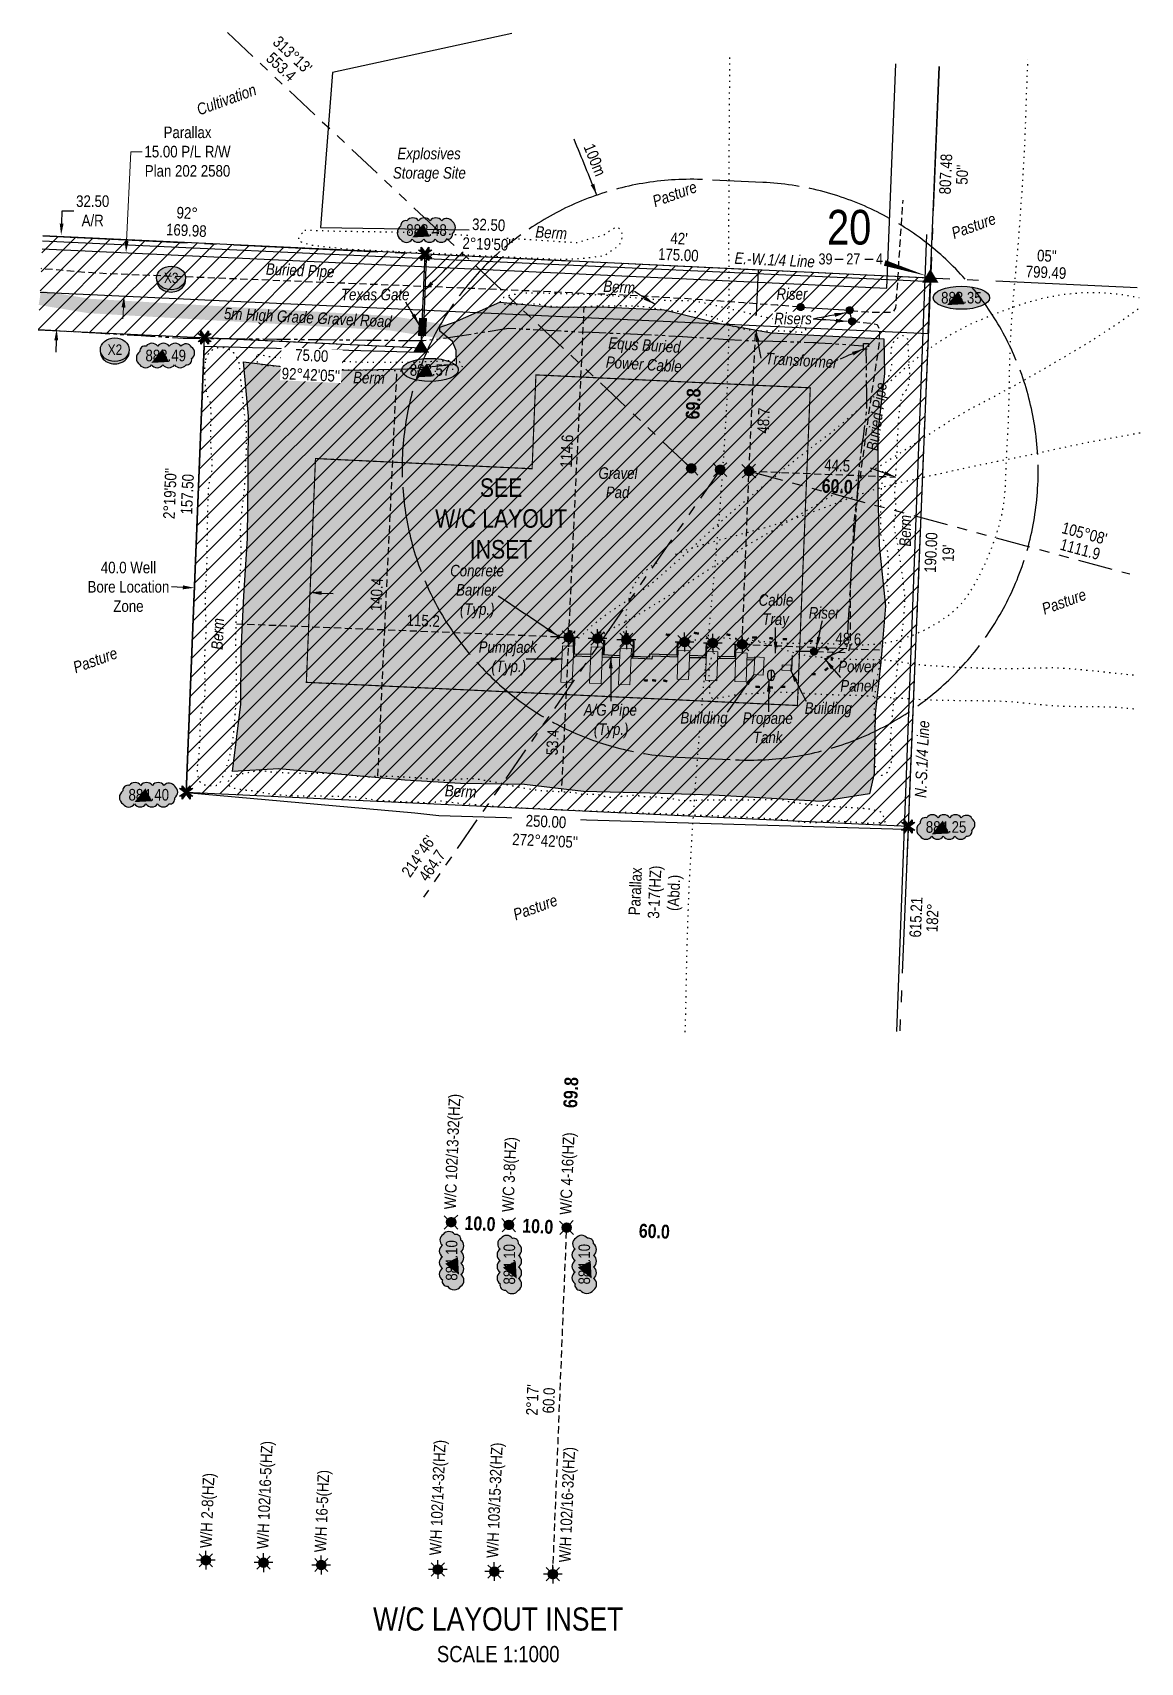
# Model space of a CAD drawing. Extents: x 301137 to 311962, y 5795932 to 5810027.
# Drawn here: x 303552 to 304510, y 5804599 to 5806009 of the extents above; entities that cross this region are included whole.
import ezdxf
from ezdxf.enums import TextEntityAlignment as Align

# ---------------------------------------------------------------- set-up
doc = ezdxf.new("R2010")
doc.units = 0
doc.header["$LTSCALE"] = 5
doc.header["$PDSIZE"] = 0.5
for name, pattern in [('foc-BUFFER', [16.75, 15, -1.75]), ('foc-DOT', [1, 0.2, -0.8]), ('foc-DRILLPATH', [14.75, 6, -1.75, 1.75, -1.75, 1.75, -1.75]), ('foc-QUARTERLINE', [33, 25, -3, 2, -3]), ('foc-TIELINE', [1.875, 1.25, -0.625]), ('foc-TOPO', [1, 0.2, -0.8]), ('POWERLINE5', [7.8, 2.4, -0.6, 0.6, -0.6, 0.6, -0.6, 2.4]), ('UG_PIPE', [1.875, 1.25, -0.625])]:
    doc.linetypes.add(name, pattern=pattern)
doc.layers.get('Defpoints').update_dxf_attribs({"color": 9})
for name, color, linetype in [('10', 1, 'Continuous'), ('9', 3, 'Continuous'), ('AS-DRILL', 8, 'foc-DOT'), ('AS-DRILL-T', 8, 'Continuous'), ('AS-FENCE', 48, 'foc-FENCE'), ('AS-PIPE-UG', 44, 'UG_PIPE'), ('AS-PIPE-UG-T', 44, 'Continuous'), ('AS-POWER-EXISTING', 72, 'POWERLINE5'), ('AS-POWER-EXISTING-T', 72, 'Continuous'), ('AS-ROADS', 254, 'Continuous'), ('AS-SYMBOL', 7, 'Continuous'), ('AUX-BUFFER', 7, 'foc-BUFFER'), ('C-RW', 13, 'Continuous'), ('C-WS-S', 8, 'Continuous'), ('DETAIL-T', 7, 'Continuous'), ('L-BD', 7, 'Continuous'), ('L-BD1', 253, 'Continuous'), ('L-MON', 1, 'Continuous'), ('L-QSEC', 8, 'foc-QUARTERLINE'), ('L-SECLBL', 7, 'Continuous'), ('L-TIE', 7, 'foc-TIELINE'), ('L-TIE-T', 7, 'Continuous'), ('P-BUFFER-PURPLE', 187, 'foc-TIELINE'), ('P-BUFFER-PURPLE-T', 187, 'Continuous'), ('P-CROSSINGS', 250, 'Continuous'), ('P-ELEVATION', 7, 'Continuous'), ('P-PDRILLPATH', 12, 'foc-DRILLPATH'), ('P-PROPOSED', 10, 'Continuous'), ('P-PROPOSED-EXISTING-H', 59, 'Continuous'), ('P-TXT', 4, 'Continuous'), ('T-GENERAL', 48, 'foc-TOPO'), ('well', 7, 'Continuous')]:
    doc.layers.add(name, color=color, linetype=linetype)
for name, color, linetype, lineweight in [('AS-GENERAL', 48, 'Continuous', 18), ('C-RW-T', 13, 'Continuous', 9), ('C-WS-T', 13, 'Continuous', 9), ('T-TEXT', 48, 'Continuous', 18)]:
    doc.layers.add(name, color=color, linetype=linetype, lineweight=lineweight)
doc.layers.add('AS-PIPE-AG', color=7, linetype='Continuous', true_color=0x7d00fa)
doc.layers.add('AS-PIPE-AG-T', color=7, linetype='Continuous', true_color=0x7d00fa)
doc.styles.add('80', font='ARIALN.TTF', dxfattribs={"height": 10})
doc.styles.add('80CG', font='ARIALN.TTF', dxfattribs={"height": 10})
doc.styles.add('80L', font='ARIALN.TTF', dxfattribs={"height": 10})
doc.styles.add('80LS', font='ARIALNI.TTF', dxfattribs={"height": 10})
doc.styles.add('BOLD', font='ARIALNB.TTF')
doc.styles.add('Crossing', font='ARIALN.TTF', dxfattribs={"height": 10})
doc.styles.add('foc-LtypeFont', font='ARIALN.TTF', dxfattribs={"height": 7.35})
doc.styles.add('SIMPLEX', font='ARIALN.TTF')
doc.linetypes.add('foc-FENCE', pattern='A,10,-1,["X",foc-LtypeFont,S=0.2,R=0,X=-0.625,Y=-0.75],-1.24', length=12.24)
doc.dimstyles.new('CG2011', dxfattribs={"dimscale": 5, "dimtxt": 9, "dimasz": 2, "dimexe": 0.2, "dimexo": 0.0625, "dimgap": 0.5, "dimtad": 0, "dimtih": 1, "dimtoh": 1, "dimzin": 0, "dimdsep": 46, "dimtxsty": '80CG', "dimcen": 0.1, "dimse1": 1, "dimse2": 1, "dimclrd": 256, "dimclrt": 256, "dimaunit": 1, "dimadec": 4, "dimazin": 0, "dimtfac": 0.06, "dimtofl": 0, "dimtmove": 0, "dimatfit": 1, "dimfxl": 0.2, "dimtolj": 1, "dimtzin": 0, "dimlwd": -1, "dimarcsym": 0})
doc.dimstyles.new('Compass 5 000', dxfattribs={"dimscale": 5, "dimtxt": 9, "dimasz": 2, "dimexe": 0.2, "dimexo": 0.0625, "dimgap": 0.5, "dimtad": 0, "dimtih": 1, "dimtoh": 1, "dimzin": 0, "dimdsep": 46, "dimtxsty": '80CG', "dimcen": 0.1, "dimse1": 1, "dimse2": 1, "dimclrd": 256, "dimclrt": 256, "dimaunit": 1, "dimadec": 4, "dimazin": 0, "dimtfac": 0.06, "dimtofl": 0, "dimtmove": 0, "dimatfit": 1, "dimfxl": 0.2, "dimtolj": 1, "dimtzin": 0, "dimlwd": -1, "dimarcsym": 0})

msp = doc.modelspace()

# ---------------------------------------------------------------- texts
at = {"layer": 'AS-DRILL-T', "insert": (304067.35, 5805242.926), "char_height": 9.99929, "attachment_point": 1, "rotation": 87.435578, "style": '80L'}
msp.add_mtext_dynamic_manual_height_columns('\\pi2.4014;Parallax\\P\\pi0.28009;3-17(HZ)\\P\\pi7.7079;(Abd.)', width=45.22278, gutter_width=50, heights=[0], dxfattribs=at)
at = {"layer": 'AS-PIPE-AG-T', "char_height": 9.99929, "attachment_point": 1, "style": '80L'}
for s, width, insert in [('\\pi7.2611;{\\fArial Narrow|b0|i1|c0|p34;Cable\\P\\pi10.47;Tray}', 43.12183, (304172.787, 5805522.779)), ('\\pi2.7221;{\\fArial Narrow|b0|i1|c0|p34;A/G Pipe\\P\\pi11.364;(Typ.)}', 51.00723, (304026.2, 5805427.687))]:
    msp.add_mtext_dynamic_manual_height_columns(s, width=width, gutter_width=50, heights=[0], dxfattribs=dict(at, insert=insert))
at = {"layer": 'AS-PIPE-UG-T', "char_height": 9.99929, "attachment_point": 1, "style": '80L'}
for insert, rotation in [((303754, 5805809.089), 357.689845), ((304273.13, 5805647.441), 82.302741)]:
    msp.add_mtext_dynamic_manual_height_columns('\\pi0.30105;{\\fArial Narrow|b0|i1|c0|p34;Buried Pipe}', width=59.03588, gutter_width=50, heights=[0], dxfattribs=dict(at, insert=insert, rotation=rotation))
at = {"layer": 'AS-POWER-EXISTING-T', "char_height": 9.99929, "attachment_point": 1, "rotation": 356.495491, "style": '80L'}
for s, insert in [('\\pi3.7221;{\\fArial Narrow|b0|i1|c0|p34;Equs Buried \\P\\pi2.5625;Power Cable}', (304046.794, 5805745.435)), ('\\pi3.954;{\\fArial Narrow|b0|i1|c0|p34;Transformer}', (304182.433, 5805732.091))]:
    msp.add_mtext_dynamic_manual_height_columns(s, width=69.85443, gutter_width=50, heights=[0], dxfattribs=dict(at, insert=insert))
at = {"layer": 'AS-POWER-EXISTING-T', "insert": (304248.505, 5805465.243), "char_height": 9.99929, "attachment_point": 1, "style": '80L'}
msp.add_mtext_dynamic_manual_height_columns('\\pi0.32743;{\\fArial Narrow|b0|i1|c0|p34;Power\\P\\pi2.1656;Panel}', width=33.55839, gutter_width=50, heights=[0], dxfattribs=at)
at = {"layer": 'AUX-BUFFER', "insert": (304037.724, 5805913.576), "char_height": 9.9993, "attachment_point": 1, "rotation": 292.103795, "style": '80L'}
msp.add_mtext_dynamic_manual_height_columns('100m', width=6.84691, gutter_width=45, heights=[0], dxfattribs=at)
at = {"layer": 'C-WS-T', "char_height": 10, "attachment_point": 1, "rotation": 87.649572, "style": '80L'}
for s, width, insert in [('W/C 102/13-32(HZ)', 99.34987, (303908.156, 5804990.931)), ('W/C 4-16(HZ)', 86.60681, (304008.039, 5804986.217)), ('W/C 3-8(HZ)', 64.30646, (303958.098, 5804988.574)), ('W/H 102/16-5(HZ)', 94.71465, (303746.136, 5804697.053)), ('W/H 102/14-32(HZ)', 99.34284, (303895.453, 5804691.652)), ('W/H 103/15-32(HZ)', 99.34284, (303944.748, 5804689.321)), ('W/H 102/16-32(HZ)', 99.34284, (304007.334, 5804685.531)), ('W/H 2-8(HZ)', 64.30191, (303697, 5804697.969)), ('W/H 16-5(HZ)', 70.67299, (303795.981, 5804694.284))]:
    msp.add_mtext_dynamic_manual_height_columns(s, width=width, gutter_width=50, heights=[0], dxfattribs=dict(at, insert=insert))
at = {"layer": 'DETAIL-T', "color": 3, "attachment_point": 5, "style": '80CG'}
for s, insert, char_height, width in [('SEE\\PW/C LAYOUT\\PINSET', (303957.356, 5805588.164), 15.9989, 156.16341), ('W/C LAYOUT INSET\\P{\\H0.7x;SCALE 1:1000}', (303954.888, 5804622.606), 19.99858, 216.16014)]:
    msp.add_mtext(s, dxfattribs=dict(at, insert=insert, char_height=char_height, width=width))
at = {"layer": 'L-BD', "style": '80L'}
for s, rotation, p in [("313°13'", 316.772, (303777.085, 5805989.324)), ('553.4', 316.772, (303767.326, 5805978.942)), ('807.48', 87.6705, (304341.758, 5805886.141)), ("50''", 87.6705, (304355.995, 5805885.562)), ('92%%D', 357.2938, (303685.978, 5805852.474)), ('169.98', 357.2938, (303685.27, 5805837.491)), ('05"', 357.2979, (304429.195, 5805815.42)), ('799.49', 357.2979, (304428.523, 5805801.187)), ('48.7', 87.2986, (304184.231, 5805672.876)), ('615.21', 87.6696, (304316.057, 5805243.396)), ('182°', 87.6696, (304330.294, 5805242.816)), ("2°17'", 87.7111, (303984.367, 5804825.953)), ('60.0', 87.7111, (303998.605, 5804825.384))]:
    msp.add_text(s, height=9.9993, rotation=rotation, dxfattribs=at).set_placement(p, align=Align.MIDDLE)
at = {"layer": 'L-BD', "color": 3, "style": 'BOLD'}
for s, rotation, p in [('69.8', 87.2986, (304123.415, 5805687.406)), ('69.8', 87.2986, (304017.663, 5805091.753)), ('10.0', 357.2982, (303939.174, 5804978.414)), ('10.0', 357.2982, (303989.116, 5804976.057)), ('60.0', 357.669795, (304089.89, 5804971.794))]:
    msp.add_text(s, height=11.9992, rotation=rotation, dxfattribs=at).set_placement(p, align=Align.MIDDLE)
at = {"layer": 'L-BD', "style": '80L'}
for s, rotation, p in [("105°08'", 344.871048, (304461.785, 5805575.449)), ('1111.9', 344.871048, (304458.066, 5805561.694)), ("214°46'", 55.238654, (303885.937, 5805296.244)), ('464.7', 55.238654, (303897.643, 5805288.12))]:
    msp.add_text(s, height=9.9993, rotation=rotation, dxfattribs=at).set_placement(p, align=Align.MIDDLE_CENTER)
at = {"layer": 'L-BD', "insert": (304248.171, 5805639.122), "char_height": 9.9993, "width": 22.69225, "attachment_point": 2, "rotation": 357.669795, "style": '80L', "bg_fill": 1, "box_fill_scale": 1.1, "bg_fill_color": 254, "bg_fill_transparency": 0}
msp.add_mtext('44.5', dxfattribs=at)
at = {"layer": 'L-BD', "color": 3, "insert": (304248.244, 5805622.086), "char_height": 11.9992, "width": 27.23236, "attachment_point": 2, "rotation": 357.669795, "style": 'BOLD', "bg_fill": 1, "box_fill_scale": 1.1, "bg_fill_color": 254, "bg_fill_transparency": 0}
msp.add_mtext('60.0', dxfattribs=at)
at = {"layer": 'L-BD1', "style": '80L'}
for s, rotation, p in [("42'", 357.2986, (304111.285, 5805830.484)), ('175.00', 357.2986, (304110.613, 5805816.251)), ("2°19'50''", 87.6694, (303671.062, 5805609.822)), ('157.50', 87.6694, (303686.048, 5805609.212)), ('190.00', 87.6694, (304328.991, 5805558.759)), ("19'", 87.6694, (304343.977, 5805558.149))]:
    msp.add_text(s, height=9.9993, rotation=rotation, dxfattribs=at).set_placement(p, align=Align.MIDDLE)
at = {"layer": 'L-TIE-T', "style": '80L'}
for s, rotation, p in [('114.6', 87.2982, (304014.126, 5805646.436)), ('140.4', 87.2988, (303849.676, 5805522.483)), ('115.2', 357.6976, (303890.071, 5805499.96)), ('53.4', 87.2986, (304001.818, 5805394.668))]:
    msp.add_text(s, height=9.9993, rotation=rotation, dxfattribs=at).set_placement(p, align=Align.MIDDLE)
at = {"layer": 'L-TIE-T', "insert": (304257.8, 5805489.244), "char_height": 9.9993, "width": 22.69391, "attachment_point": 2, "rotation": 357.6698, "style": '80L', "bg_fill": 1, "box_fill_scale": 1.1, "bg_fill_color": 254, "bg_fill_transparency": 0}
msp.add_mtext('48.6', dxfattribs=at)
at = {"layer": 'T-TEXT', "style": '80LS'}
for s, height, p in [('Cultivation', 9.99929, (303719.908, 5805950.628)), ('Pasture', 9.9993, (304107.402, 5805868.934)), ('Pasture', 9.9993, (304365.876, 5805841.416)), ('Pasture', 9.9993, (304444.018, 5805516.389)), ('Pasture', 9.9993, (303606.439, 5805465.75)), ('Pasture', 9.9993, (303986.881, 5805251.975))]:
    msp.add_text(s, height=height, rotation=20, dxfattribs=at).set_placement(p, align=Align.MIDDLE_CENTER)
at = {"layer": 'T-TEXT', "char_height": 9.99929, "attachment_point": 1, "style": '80L'}
for s, width, insert in [('\\pi9.5175;{\\fArial Narrow|b0|i1|c0|p34;Explosives\\P\\pi5.6331;Storage Site}', 73.21266, (303858.211, 5805908.879)), ('\\pi0.76486;{\\fArial Narrow|b0|i1|c0|p34;Texas Gate}', 59.0427, (303818.125, 5805786.987)), ('\\pi0.32722;{\\fArial Narrow|b0|i1|c0|p34;Riser}', 27.82169, (304195.147, 5805787.455)), ('\\pi8.9461;{\\fArial Narrow|b0|i1|c0|p34;Gravel\\P\\pi15.31;Pad}', 51.00723, (304032.615, 5805632.53)), ('\\pi2.9268;{\\fArial Narrow|b0|i1|c0|p34;Concrete\\P\\pi8.0731;Barrier\\P\\pi11.364;(Typ.)}', 51.00723, (303910.432, 5805548.184)), ('\\pi0.32722;{\\fArial Narrow|b0|i1|c0|p34;Riser}', 27.82169, (304223.036, 5805511.636)), ('\\pi0.32804;{\\fArial Narrow|b0|i1|c0|p34;Pumpjack\\P\\pi11.364;(Typ.)}', 51.00723, (303937.666, 5805482.067)), ('\\pi0.3004;{\\fArial Narrow|b0|i1|c0|p34;Building}', 40.82988, (304112.121, 5805420.901)), ('\\pi0.32777;{\\fArial Narrow|b0|i1|c0|p34;Propane\\P\\pi9.2357;Tank}', 43.12183, (304165.918, 5805420.593)), ('\\pi5.3891;{\\fArial Narrow|b0|i1|c0|p34;Building}', 51.00723, (304214.517, 5805429.255))]:
    msp.add_mtext_dynamic_manual_height_columns(s, width=width, gutter_width=50, heights=[0], dxfattribs=dict(at, insert=insert))
for s, width, insert, rotation in [('\\pi0.29992;{\\fArial Narrow|b0|i1|c0|p34;Berm}', 27.27599, (303987.066, 5805841.256), 356.797227), ('\\pi0.29992;{\\fArial Narrow|b0|i1|c0|p34;Berm}', 27.27599, (304045.837, 5805794.287), 356.797227), ('\\pi0.45418;{\\fArial Narrow|b0|i1|c0|p34;5m High Grade Gravel Road}', 145.8367, (303717.647, 5805770.7), 357.159513), ('\\pi0.29992;{\\fArial Narrow|b0|i1|c0|p34;Berm}', 27.27599, (303829.295, 5805715.229), 358.880463), ('\\pi0.29992;{\\fArial Narrow|b0|i1|c0|p34;Berm}', 27.27599, (304301.652, 5805563.698), 89.808897), ('\\pi0.29992;{\\fArial Narrow|b0|i1|c0|p34;Berm}', 27.27599, (303706.717, 5805474.606), 87.472821), ('\\pi0.29992;{\\fArial Narrow|b0|i1|c0|p34;Berm}', 27.27599, (303908.734, 5805357.978), 357.2986)]:
    msp.add_mtext_dynamic_manual_height_columns(s, width=width, gutter_width=50, heights=[0], dxfattribs=dict(at, insert=insert, rotation=rotation))

# ---------------------------------------------------------------- blocks, each defined once
blk = doc.blocks.new('*D57')
at = {"layer": 'C-RW-T', "transparency": 16777216}
for p, q in [((303633.6, 5805828.2), (303637.2, 5805905.5)), ((303637.2, 5805905.5), (303647.2, 5805905.5)), ((303630.9, 5805770.7), (303630.4, 5805760.8))]:
    blk.add_line(p, q, dxfattribs=at)
for points in [[(303631.9, 5805828.3), (303635.3, 5805828.1), (303633.1, 5805818.2)], [(303629.2, 5805770.8), (303632.6, 5805770.7), (303631.4, 5805780.7)]]:
    blk.add_solid(points, dxfattribs=at)
at = {"layer": 'Defpoints', "color": 0, "transparency": 16777216}
for p in [(303633.1, 5805818.2), (303785.9, 5805811), (303784.2, 5805773.6)]:
    blk.add_point(p, dxfattribs=at)
at = {"layer": 'C-RW-T', "transparency": 16777216, "insert": (303686.3, 5805905.5), "char_height": 10, "attachment_point": 5, "style": '80CG'}
blk.add_mtext('\\A1;Parallax\\P15.00 P/L R/W\\PPlan 202 2580', dxfattribs=at)
blk = doc.blocks.new('STRIA')
blk.add_hatch(color=255).paths.add_polyline_path([(-0.04, 1.52), (-1.47, -0.87), (1.39, -0.87)])
blk = doc.blocks.new('STRIAA')
blk.add_blockref('STRIA', (0, 0))
blk = doc.blocks.new('STRIB')
at = {"color": 1}
blk.add_solid([(-1.12, -0.67), (-0.04, 1.13), (1.04, -0.67)], dxfattribs=at)
blk = doc.blocks.new('STRIBB')
blk.add_blockref('STRIB', (0, 0))
blk = doc.blocks.new('STRICC')
for name in ['STRIAA', 'STRIBB']:
    blk.add_blockref(name, (0, 0))
blk = doc.blocks.new('fdspike')
blk.add_blockref('STRICC', (0, 0))
blk = doc.blocks.new('L-SECLBL')
at = {"layer": '9', "color": 7}
for p, q in [((-5.1, -27.8), (-12.3, -27.8)), ((20.7, -27.8), (13.5, -27.8))]:
    blk.add_line(p, q, dxfattribs=at)
at = {"layer": '10', "color": 2, "style": 'SIMPLEX'}
blk.add_attdef('SEC', text='', height=30, dxfattribs=at).set_placement((0, 0), align=Align.MIDDLE)
at = {"layer": '10', "color": 5, "style": '80L'}
blk.add_attdef('TWP', text='', height=9.5, dxfattribs=at).set_placement((-14.4, -27.4), align=Align.MIDDLE_RIGHT)
blk.add_attdef('RGE', text='', height=9.5, dxfattribs=at).set_placement((3.6, -27.4), align=Align.MIDDLE_CENTER)
blk.add_attdef('MER', text='', height=9.5, dxfattribs=at).set_placement((23.2, -27.4), align=Align.MIDDLE_LEFT)
blk = doc.blocks.new('*D64')
at = {"layer": 'Defpoints', "color": 0, "transparency": 16777216}
for p in [(303590.1, 5805832.7), (303573.2, 5805752.2), (303586.3, 5805751.6)]:
    blk.add_point(p, dxfattribs=at)
at = {"layer": 'P-TXT', "transparency": 16777216}
for p, q in [((303577.5, 5805843.3), (303578, 5805854.3)), ((303578, 5805854.3), (303588, 5805854.3)), ((303572.7, 5805742.2), (303572.3, 5805732.2))]:
    blk.add_line(p, q, dxfattribs=at)
for points in [[(303575.8, 5805843.4), (303579.1, 5805843.2), (303577, 5805833.3)], [(303571.1, 5805742.3), (303574.4, 5805742.2), (303573.2, 5805752.2)]]:
    blk.add_solid(points, dxfattribs=at)
at = {"layer": 'P-TXT', "transparency": 16777216, "insert": (303604.3, 5805854.3), "char_height": 10, "attachment_point": 5, "style": '80CG'}
blk.add_mtext('\\A1;32.50\\PA/R', dxfattribs=at)
blk = doc.blocks.new('RISER')
h = blk.add_hatch(color=255)
h.dxf.hatch_style = 1
edge = h.paths.add_edge_path()
edge.add_arc((0, 0), 0.7, 0, 360)
blk.add_hatch(color=13).paths.add_polyline_path([(0.58, -0.15), (-0.58, -0.15, 0.774597)])
at = {"color": 13}
blk.add_line((-0.58, -0.15), (0.58, -0.15), dxfattribs=at)
blk.add_circle((0, 0), 0.6, dxfattribs=at)
blk = doc.blocks.new('GAS')
h = blk.add_hatch(color=255)
h.dxf.hatch_style = 1
edge = h.paths.add_edge_path()
edge.add_arc((0, 0), 0.9, 0, 360)
for p, q in [((-0.81, 0), (-1.62, 0)), ((-0.57, 0.57), (-1.14, 1.14)), ((0, 0.81), (0, 1.62)), ((0.57, 0.57), (1.14, 1.14)), ((1.62, 0), (0.81, 0)), ((-0.57, -0.57), (-1.14, -1.14)), ((0, -0.81), (0, -1.62)), ((1.14, -1.14), (0.57, -0.57))]:
    blk.add_line(p, q)
blk.add_circle((0, 0), 0.8)
blk = doc.blocks.new('TEMP')
h = blk.add_hatch(color=255)
h.dxf.hatch_style = 1
h.paths.add_polyline_path([(0, 0.25), (-0.67, 1.15), (-0.67, 0.67), (-1.15, 0.67), (-0.25, 0), (-1.15, -0.67), (-0.67, -0.67), (-0.67, -1.15), (0, -0.25), (0.67, -1.15), (0.67, -0.67), (1.15, -0.67), (0.25, 0), (1.15, 0.67), (0.67, 0.67), (0.67, 1.15)])
h.paths.add_polyline_path([(0.57, 0.85), (0.57, 0.57), (0.85, 0.57), (0.08, 0), (0.85, -0.57), (0.57, -0.57), (0.57, -0.85), (0, -0.08), (-0.57, -0.85), (-0.57, -0.57), (-0.85, -0.57), (-0.08, 0), (-0.85, 0.57), (-0.57, 0.57), (-0.57, 0.85), (0, 0.08)], flags=16)
h = blk.add_hatch(color=1)
h.dxf.hatch_style = 1
h.paths.add_polyline_path([(0, 0.08), (-0.57, 0.85), (-0.57, 0.57), (-0.85, 0.57), (-0.08, 0), (-0.85, -0.57), (-0.57, -0.57), (-0.57, -0.85), (0, -0.08), (0.57, -0.85), (0.57, -0.57), (0.85, -0.57), (0.08, 0), (0.85, 0.57), (0.57, 0.57), (0.57, 0.85)])
at = {"color": 1}
for p, q in [((-0.08, 0), (0.08, 0)), ((0, 0.08), (0, -0.08))]:
    blk.add_line(p, q, dxfattribs=at)
at = {"color": 255, "flags": 128}
blk.add_lwpolyline([(-0.25, 0), (-1.15, 0.67), (-0.67, 0.67), (-0.67, 1.15), (0, 0.25), (0.67, 1.15), (0.67, 0.67), (1.15, 0.67), (0.25, 0), (1.15, -0.67), (0.67, -0.67), (0.67, -1.15), (0, -0.25), (-0.67, -1.15), (-0.67, -0.67), (-1.15, -0.67)], close=True, dxfattribs=at)
at = {"color": 1, "flags": 128}
blk.add_lwpolyline([(-0.08, 0), (-0.85, 0.57), (-0.57, 0.57), (-0.57, 0.85), (0, 0.08), (0.57, 0.85), (0.57, 0.57), (0.85, 0.57), (0.08, 0), (0.85, -0.57), (0.57, -0.57), (0.57, -0.85), (0, -0.08), (-0.57, -0.85), (-0.57, -0.57), (-0.85, -0.57)], close=True, dxfattribs=at)
blk = doc.blocks.new('we')
at = {"layer": 'P-ELEVATION'}
h = blk.add_hatch(color=111, dxfattribs=at)
h.dxf.hatch_style = 1
edge = h.paths.add_edge_path()
edge.add_ellipse((0, 0), major_axis=(-24.4, 0), ratio=0.410256, start_angle=0, end_angle=360)
at = {"layer": 'P-ELEVATION', "color": 7, "flags": 128}
blk.add_lwpolyline([(0, 0, 12.5, 0, 0), (-12.4, -6.4, 0, 0, 0)], format="xyseb", dxfattribs=at)
at = {"layer": 'P-ELEVATION', "color": 7}
blk.add_ellipse((0, 0), major_axis=(-24.4, 0), ratio=0.410256, dxfattribs=at)
at = {"layer": 'P-ELEVATION', "style": '80'}
blk.add_attdef('ELEVATION', text='', height=10, dxfattribs=at).set_placement((0, 0), align=Align.MIDDLE_CENTER)
blk = doc.blocks.new('wa')
at = {"layer": 'P-ELEVATION'}
h = blk.add_hatch(color=111, dxfattribs=at)
h.dxf.hatch_style = 1
edge = h.paths.add_edge_path()
edge.add_arc((-17.4, -4.5), 6.1, 215, 325)
edge.add_arc((-7.4, -4.5), 6.1, 215, 325)
edge.add_arc((2.6, -4.5), 6.1, 215, 325)
edge.add_arc((12.7, -4.5), 6.1, 215, 325)
edge.add_arc((18.1, -3.7), 4.32, 263.4336, 373.4336)
edge.add_arc((18.8, 2.3), 6.1, 305, 415)
edge.add_arc((17.5, 4.4), 5.69, 30.6955, 140.6955)
edge.add_arc((8.1, 4.5), 6.1, 35, 145)
edge.add_arc((-1.9, 4.5), 6.1, 35, 145)
edge.add_arc((-11.9, 4.5), 6.1, 35, 145)
edge.add_arc((-18, 3.8), 4.33, 75.4261, 185.4261)
edge.add_arc((-18.4, -2.3), 6.96, 125, 235)
at = {"color": 240, "flags": 128}
blk.add_lwpolyline([(-22.4, -8, 0.520567), (-12.3, -8, 0.520567), (-2.4, -8, 0.520567), (7.6, -8, 0.520567), (17.6, -8, 0.520567), (22.4, -2.7, 0.520567), (22.4, 7.3, 0.520567), (13.1, 8, 0.520567), (3.1, 8, 0.520567), (-6.9, 8, 0.520567), (-16.9, 8, 0.520567), (-22.4, 3.4, 0.520567)], format="xyb", close=True, dxfattribs=at)
at = {"layer": 'P-ELEVATION', "color": 240, "flags": 128}
blk.add_lwpolyline([(0, 0, 12.5, 0, 0), (-12.4, -6.4, 0, 0, 0)], format="xyseb", dxfattribs=at)
at = {"layer": 'P-ELEVATION', "color": 240, "style": '80'}
blk.add_attdef('ELEVATION', text='', height=10, dxfattribs=at).set_placement((0, 0), align=Align.MIDDLE_CENTER)
blk = doc.blocks.new('*D65')
at = {"layer": 'Defpoints', "color": 0, "transparency": 16777216}
for p in [(303692.9, 5805545.7), (303792.9, 5805541.6), (303792.2, 5805524.2)]:
    blk.add_point(p, dxfattribs=at)
at = {"layer": 'P-BUFFER-PURPLE-T', "transparency": 16777216}
for p, q in [((303682.2, 5805528.7), (303672.3, 5805529.1)), ((303802.1, 5805523.8), (303812.1, 5805523.4))]:
    blk.add_line(p, q, dxfattribs=at)
for points in [[(303682.3, 5805530.4), (303682.2, 5805527), (303692.2, 5805528.3)], [(303802.2, 5805525.4), (303802.1, 5805522.1), (303792.2, 5805524.2)]]:
    blk.add_solid(points, dxfattribs=at)
at = {"layer": 'P-BUFFER-PURPLE-T', "transparency": 16777216, "insert": (303635.2, 5805529.1), "char_height": 10, "attachment_point": 5, "style": '80CG'}
blk.add_mtext('\\A1;40.0 Well \\PBore Location\\PZone', dxfattribs=at)
blk = doc.blocks.new('*U68')
at = {"color": 48}
for p, q in [((-0.6, 1.18), (-0.6, 0.6)), ((0.6, 1.18), (0.6, 0.6))]:
    blk.add_line(p, q, dxfattribs=at)
for centre, start, end in [((0, 1.18), 360, 540), ((0, 0.6), 180, 360)]:
    blk.add_arc(centre, 0.6, start, end, dxfattribs=at)
at = {"layer": 'Defpoints'}
blk.add_line((0, 1.78), (0, 0), dxfattribs=at)
blk = doc.blocks.new('xing2')
h = blk.add_hatch(color=50)
h.dxf.hatch_style = 1
edge = h.paths.add_edge_path()
edge.add_ellipse((0, 0), major_axis=(-12.5, 0), ratio=0.816297, start_angle=0, end_angle=360)
h = blk.add_hatch(color=250)
h.dxf.hatch_style = 1
edge = h.paths.add_edge_path()
edge.add_ellipse((0, -2), major_axis=(-12.5, 0), ratio=0.816297, start_angle=0, end_angle=180)
edge.add_line((12.5, -2), (12.5, 0))
edge.add_ellipse((0, 0), major_axis=(-12.5, 0), ratio=0.816297, start_angle=0, end_angle=180, ccw=False)
edge.add_line((-12.5, 0), (-12.5, -2))
at = {"color": 250}
blk.add_ellipse((0, 0), major_axis=(-12.5, 0), ratio=0.816297, dxfattribs=at)
blk.add_ellipse((0, -2), major_axis=(-12.5, 0), ratio=0.816297, start_param=0, end_param=3.141593, dxfattribs=at)
at = {"color": 250, "style": 'Crossing'}
blk.add_attdef('CROSSING', text='', height=9, dxfattribs=at).set_placement((0.1, 0), align=Align.MIDDLE_CENTER)
at = {"color": 250, "style": 'Crossing', "flags": 1}
for tag, p in [('OWNER', (0.1, -12.5)), ('DESCRIPTION', (0.1, -25.8)), ('LOCATION', (0.1, -39.3)), ('DWG_REF', (0.1, -52.8))]:
    blk.add_attdef(tag, text='', height=9, dxfattribs=at).set_placement(p, align=Align.MIDDLE_CENTER)
blk = doc.blocks.new('WC')
at = {"layer": 'L-MON'}
h = blk.add_hatch(color=255, dxfattribs=at)
h.dxf.hatch_style = 1
edge = h.paths.add_edge_path()
edge.add_arc((0, 0), 0.9, 0, 360)
at = {"layer": 'L-MON', "color": 240, "flags": 128}
for points in [[(-0.62, 0.5), (-1.23, 1.12)], [(0.52, 0.61), (1.13, 1.21)], [(-1.18, -1.18), (-0.56, -0.57)], [(1.16, -1.18), (0.56, -0.57)]]:
    blk.add_lwpolyline(points, dxfattribs=at)
at = {"layer": 'L-MON', "color": 240}
for radius in [0.8, 0.373]:
    blk.add_circle((0, 0), radius, dxfattribs=at)

# ---------------------------------------------------------------- dimensions: what is measured, and where the dimension line sits
at = {"layer": 'C-RW-T'}
dim = msp.add_linear_dim(base=(303633.127, 5805818.19), p1=(303784.167, 5805773.575), p2=(303785.921, 5805811.034), angle=87.318474, text='Parallax\\P15.00 P/L R/W\\PPlan 202 2580', dimstyle='Compass 5 000', dxfattribs=at)
dim.commit()
dim.dimension.update_dxf_attribs({"geometry": '*D57', "text_midpoint": (303686.301, 5805905.535), "dimtype": 161})
at = {"layer": 'P-BUFFER-PURPLE-T'}
dim = msp.add_linear_dim(base=(303792.152, 5805524.192), p1=(303692.949, 5805545.658), p2=(303792.864, 5805541.557), angle=357.649572, text='40.0 Well \\PBore Location\\PZone', dimstyle='Compass 5 000', dxfattribs=at)
dim.commit()
dim.dimension.update_dxf_attribs({"geometry": '*D65', "text_midpoint": (303635.23, 5805529.113), "dimtype": 161})
at = {"layer": 'P-TXT'}
dim = msp.add_linear_dim(base=(303573.2, 5805752.219), p1=(303590.086, 5805832.694), p2=(303586.281, 5805751.605), angle=267.313071, text='32.50\\PA/R', dimstyle='Compass 5 000', dxfattribs=at)
dim.commit()
dim.dimension.update_dxf_attribs({"geometry": '*D64', "text_midpoint": (303604.311, 5805854.306), "dimtype": 161})

# ---------------------------------------------------------------- hatches: boundary and pattern name
at = {"layer": 'AS-GENERAL'}
h = msp.add_hatch(color=256, dxfattribs=at)
h.dxf.hatch_style = 1
h.paths.add_polyline_path([(303891.946, 5805746.171), (303885.901, 5805746.503), (303886.803, 5805761.613), (303892.871, 5805761.238)])
at = {"layer": 'AS-ROADS'}
h = msp.add_hatch(color=256, dxfattribs=at)
h.dxf.hatch_style = 1
h.paths.add_polyline_path([(303917.068, 5805758.193), (303956.298, 5805775.403), (303999.251, 5805771.246), (304049.676, 5805771.028), (304098.378, 5805768.861), (304146.388, 5805757.041), (304191.161, 5805748.846), (304227.893, 5805746.693), (304288.248, 5805743.686), (304288.911, 5805713.551), (304283.036, 5805663.133), (304283.143, 5805609.968), (304284.176, 5805564.993), (304289.661, 5805512.283), (304285.741, 5805463.908), (304280.868, 5805419.413), (304279.878, 5805367.821), (304275.893, 5805350.171), (304234.083, 5805343.343), (304186.243, 5805346.381), (304140.708, 5805348.873), (304085.943, 5805350.723), (304028.601, 5805352.151), (303977.496, 5805358.036), (303922.293, 5805358.898), (303874.173, 5805361.896), (303816.378, 5805367.041), (303765.138, 5805371.586), (303725.253, 5805369.388), (303732.511, 5805427.701), (303732.756, 5805473.748), (303734.883, 5805521.446), (303738.038, 5805570.886), (303738.796, 5805625.651), (303738.943, 5805676.831), (303734.778, 5805723.613), (303779.398, 5805718.281), (303825.173, 5805716.448), (303876.448, 5805717.646), (303918.843, 5805721.588), (303918.469, 5805733.417), (303915.23, 5805741.375), (303904.433, 5805750.278), (303904.433, 5805753.785)])
at = {"layer": 'P-PROPOSED-EXISTING-H'}
h = msp.add_hatch(dxfattribs=at)
h.set_pattern_fill('ANSI31', color=256, scale=3.499752)
h.set_pattern_definition([(45, (1987.342, 927.417), (-7.857167858, 7.857167858), [])])
h.paths.add_polyline_path([(303561.126, 5805832.667), (303557.297, 5805751.514), (303888.37, 5805735.894), (303891.674, 5805817.071)])
h = msp.add_hatch(dxfattribs=at)
h.set_pattern_fill('ANSI31', color=256, scale=3.499752)
h.set_pattern_definition([(45, (3903.029, 1121.398), (-7.857167858, 7.857167858), [])])
h.paths.add_polyline_path([(303701.092, 5805744.73), (303888.37, 5805735.894), (303891.674, 5805817.071), (304328.657, 5805796.453), (304309.342, 5805321.879), (303685.081, 5805351.334)])

# ---------------------------------------------------------------- linework, layer by layer
at = {"layer": 'AS-DRILL', "flags": 128}
for points in [[(304116.028, 5805481.403), (304116.033, 5805481.528), (304115.884, 5805481.559), (304115.58, 5805481.446), (304115.253, 5805481.409), (304114.96, 5805481.595), (304114.738, 5805481.679), (304114.337, 5805481.67), (304113.761, 5805481.643), (304113.315, 5805481.76), (304112.991, 5805481.798), (304112.235, 5805481.653), (304112.011, 5805481.687), (304112.549, 5805481.991), (304113.402, 5805482.057), (304114.246, 5805481.899), (304115.076, 5805481.991), (304115.684, 5805482.192), (304116.17, 5805482.448), (304116.401, 5805482.614), (304116.868, 5805483.021), (304117.153, 5805483.285), (304117.233, 5805483.407), (304117.362, 5805483.502), (304117.597, 5805483.743), (304117.809, 5805484.035), (304118.045, 5805484.326), (304118.257, 5805484.618), (304118.47, 5805484.934), (304118.493, 5805484.908), (304117.995, 5805484.328), (304117.189, 5805483.559), (304116.8, 5805483.199), (304115.994, 5805482.43), (304115.274, 5805481.958), (304114.723, 5805481.93), (304114.181, 5805482.152), (304113.93, 5805482.112), (304114.089, 5805481.73), (304114.223, 5805481.299), (304114.158, 5805480.926), (304113.969, 5805480.584), (304114.14, 5805480.477), (304114.931, 5805480.871), (304115.853, 5805481.41), (304116.6, 5805481.931), (304117.073, 5805482.513), (304117.173, 5805483.159), (304117.128, 5805483.912), (304117.009, 5805484.692), (304116.872, 5805485.023), (304116.714, 5805484.829), (304116.846, 5805484.373), (304117.23, 5805483.957), (304117.646, 5805483.716), (304118.042, 5805483.6), (304118.416, 5805483.585), (304118.639, 5805483.527), (304118.653, 5805483.251), (304118.641, 5805482.951), (304118.812, 5805482.844), (304118.685, 5805482.799), (304118.033, 5805482.75), (304117.354, 5805482.676), (304116.953, 5805482.642), (304116.746, 5805482.476), (304116.688, 5805482.278), (304116.784, 5805482.174), (304117.282, 5805482.104), (304117.382, 5805482.1), (304119.193, 5805482.354), (304122.213, 5805482.81), (304125.411, 5805483.309), (304126.066, 5805483.433), (304130.694, 5805484.051), (304135.847, 5805484.648), (304141.546, 5805485.148), (304148.151, 5805485.138), (304155.434, 5805484.575), (304163.39, 5805483.935), (304172.217, 5805483.186), (304182.211, 5805482.19), (304193.18, 5805481.182), (304204.91, 5805480.443), (304216.938, 5805480.293), (304228.403, 5805480.44), (304239.651, 5805480.171), (304251.276, 5805479.311), (304263.165, 5805478.791), (304275.764, 5805479.169), (304288.906, 5805480.601), (304301.827, 5805483.393), (304314.232, 5805487.706), (304326.03, 5805493.145), (304336.887, 5805499.421), (304347.006, 5805506.677), (304355.978, 5805515.28), (304362.902, 5805524.614), (304368.648, 5805534.519), (304373.944, 5805545.094), (304378.695, 5805555.789), (304383.171, 5805567.121), (304387.168, 5805578.998), (304390.418, 5805591.579), (304392.464, 5805604.108), (304393.002, 5805610.117), (304393.387, 5805616.056), (304393.69, 5805622.474), (304393.948, 5805629.645), (304394.272, 5805637.838), (304394.786, 5805647.05), (304395.359, 5805657.11), (304395.857, 5805667.799), (304396.25, 5805679.017), (304396.539, 5805690.765), (304396.787, 5805703.365), (304397.028, 5805715.815), (304397.422, 5805729.585), (304398.028, 5805743.647), (304398.878, 5805758.825), (304399.93, 5805774.046), (304401.309, 5805789.954), (304402.83, 5805806.282), (304404.335, 5805822.835), (304405.654, 5805839.746), (304406.871, 5805857.262), (304408.079, 5805875.153), (304409.248, 5805893.971), (304410.224, 5805912.973), (304410.963, 5805932.309), (304411.623, 5805952.173), (304412.378, 5805972.559), (304412.863, 5805985.213)], [(304154.828, 5805986.839), (304154.811, 5805978.628), (304154.554, 5805930.375), (304154.207, 5805882.377), (304154.051, 5805834.145), (304154.245, 5805785.9), (304153.999, 5805737.897), (304152.412, 5805690.173), (304149.71, 5805642.742), (304146.241, 5805594.867), (304142.183, 5805547.29), (304137.632, 5805499.258), (304133.025, 5805451.727), (304130.585, 5805424.234)], [(304294.419, 5805707.495), (304306.826, 5805718.636), (304319.961, 5805729.376), (304331.483, 5805737.952), (304333.672, 5805739.517), (304348.016, 5805748.582), (304363.01, 5805756.347), (304378.687, 5805763.058), (304394.769, 5805769.252), (304410.748, 5805774.726), (304426.478, 5805778.983), (304442.588, 5805782.074), (304459.012, 5805783.626), (304475.327, 5805783.682), (304491.814, 5805782.405), (304508.441, 5805779.596), (304508.94, 5805779.465)], [(304040.666, 5805484.378), (304040.435, 5805484.237), (304039.998, 5805483.954), (304039.619, 5805483.844), (304039.117, 5805483.814), (304038.659, 5805483.607), (304038.141, 5805483.177), (304037.624, 5805482.747), (304038.056, 5805482.905), (304039.383, 5805483.578), (304040.789, 5805484.323), (304042.291, 5805484.99), (304043.948, 5805485.124), (304044.252, 5805485.237), (304044.689, 5805485.52), (304044.295, 5805485.035), (304043.036, 5805484.209), (304041.984, 5805483.55), (304041.219, 5805483.18), (304040.556, 5805482.881), (304039.819, 5805482.585), (304039.159, 5805482.336), (304038.525, 5805482.111), (304038.013, 5805481.831), (304037.861, 5805481.787), (304038.173, 5805482.075), (304038.563, 5805482.46), (304038.981, 5805482.894), (304039.086, 5805483.014), (304040.249, 5805483.969), (304042.292, 5805485.64), (304044.463, 5805487.405), (304045.316, 5805488.097), (304049.485, 5805491.035), (304054.934, 5805494.047), (304061.337, 5805497.172), (304068.462, 5805500.818), (304076.167, 5805505.242), (304084.553, 5805510.415), (304093.661, 5805516.135), (304103.691, 5805522.394), (304114.094, 5805529.213), (304125.067, 5805536.561), (304136.489, 5805543.84), (304148.343, 5805551.303), (304160.486, 5805559.13), (304173.259, 5805567.056), (304188.134, 5805575.625), (304204.395, 5805585.066), (304220.177, 5805594.425), (304235.957, 5805603.734), (304252.755, 5805614.129), (304270.757, 5805625.226), (304290.014, 5805637.05), (304309.676, 5805649.609), (304328.498, 5805661.825), (304345.42, 5805672.815), (304362.527, 5805682.772), (304381.918, 5805692.939), (304403.113, 5805704.411), (304425.938, 5805717.27), (304449.192, 5805730.837), (304471.855, 5805744.653), (304493.513, 5805758.984), (304509.583, 5805770.625)], [(304015.788, 5805485.398), (304015.872, 5805485.62), (304015.912, 5805485.994), (304015.817, 5805486.122), (304015.648, 5805486.279), (304015.424, 5805486.313), (304015.262, 5805486.019), (304015.069, 5805485.551), (304014.924, 5805485.057), (304014.852, 5805484.509), (304014.732, 5805483.989), (304014.488, 5805483.523), (304014.294, 5805483.055), (304014.408, 5805482.751), (304014.854, 5805483.283), (304015.595, 5805484.305), (304016.325, 5805485.052), (304016.795, 5805485.558), (304017.137, 5805485.97), (304017.354, 5805486.412), (304017.572, 5805486.854), (304018.039, 5805487.261), (304018.551, 5805487.565), (304018.934, 5805487.751), (304019.168, 5805487.992), (304019.458, 5805488.355), (304019.746, 5805488.694), (304019.963, 5805489.111), (304020.132, 5805489.58), (304020.278, 5805490.124), (304020.409, 5805490.269), (304020.591, 5805489.812), (304020.714, 5805489.132), (304020.654, 5805488.233), (304020.594, 5805487.36), (304020.588, 5805486.559), (304020.507, 5805485.787), (304020.498, 5805484.912), (304020.771, 5805484.225), (304021.684, 5805483.914), (304023.114, 5805484.008), (304024.443, 5805484.706), (304024.727, 5805484.945), (304026.593, 5805486.572), (304028.721, 5805488.515), (304030.988, 5805490.802), (304033.097, 5805492.87), (304033.823, 5805493.517), (304037.274, 5805496.633), (304041.179, 5805499.856), (304046.209, 5805503.686), (304052.539, 5805508.114), (304059.784, 5805512.907), (304068.314, 5805518.575), (304077.209, 5805524.603), (304085.917, 5805530.964), (304095.097, 5805538.507), (304105.256, 5805547.388), (304116.615, 5805557.522), (304126.87, 5805566.925), (304128.948, 5805568.869), (304141.927, 5805580.741), (304154.473, 5805591.779), (304166.744, 5805602.203), (304179.182, 5805612.419), (304191.231, 5805622.276), (304203.562, 5805632.322), (304216.48, 5805642.645), (304229.377, 5805652.443), (304242.533, 5805662.456), (304255.494, 5805673.253), (304268.526, 5805684.572), (304275.617, 5805690.724)], [(304108.05, 5805557.391), (304116.282, 5805560.652), (304128.451, 5805564.675), (304142.397, 5805568.752), (304157.745, 5805572.824), (304174.611, 5805577.337), (304192.989, 5805582.74), (304212.12, 5805588.839), (304232.519, 5805596.015), (304254.393, 5805604.407), (304278.171, 5805612.875), (304299.015, 5805618.656), (304304.975, 5805620.047), (304332.842, 5805626.276), (304359.699, 5805632.246), (304386.36, 5805637.697), (304412.967, 5805643.051), (304438.383, 5805648.651), (304464.319, 5805654.106), (304491.687, 5805659.08), (304510.098, 5805662.497)], [(304065.666, 5805483.366), (304065.76, 5805483.212), (304065.876, 5805482.982), (304065.917, 5805482.755), (304065.981, 5805482.477), (304065.604, 5805481.817), (304065.087, 5805480.761), (304065.382, 5805479.974), (304065.594, 5805480.291), (304065.007, 5805481.265), (304064.141, 5805482.125), (304063.496, 5805482.901), (304062.961, 5805483.948), (304062.206, 5805485.729), (304062.016, 5805487.888), (304062.941, 5805489.753), (304064.226, 5805491.254), (304064.594, 5805491.69), (304065.123, 5805492.419), (304065.472, 5805493.031), (304065.858, 5805493.941), (304065.971, 5805494.888), (304065.957, 5805495.163), (304065.714, 5805497.249), (304065.361, 5805500.341), (304065.329, 5805500.792), (304065.428, 5805505.842), (304066.385, 5805511.709), (304067.694, 5805517.587), (304069.404, 5805523.524), (304071.874, 5805529.657), (304075.24, 5805535.703), (304080.301, 5805541.583), (304087.327, 5805547.16), (304093.269, 5805550.523)], [(304140.468, 5805480.506), (304140.379, 5805480.159), (304140.383, 5805479.608), (304140.586, 5805479.05), (304140.759, 5805478.367), (304140.507, 5805477.702), (304139.949, 5805476.873), (304140.06, 5805474.617), (304140.252, 5805473.759), (304140.17, 5805473.587), (304140.215, 5805473.46), (304140.603, 5805473.144), (304140.937, 5805472.731), (304141.251, 5805472.468), (304141.645, 5805472.303), (304141.795, 5805472.297), (304141.748, 5805471.748), (304141.264, 5805470.892), (304140.765, 5805470.286), (304140.294, 5805469.754), (304139.983, 5805469.491), (304139.75, 5805469.3), (304139.327, 5805468.716), (304139.299, 5805468.643), (304138.539, 5805466.496), (304137.669, 5805462.852), (304137.387, 5805461.412), (304137.055, 5805458.698), (304136.973, 5805454.098), (304137.187, 5805449.386), (304137.38, 5805444.774), (304137.493, 5805440.667), (304137.534, 5805437.913), (304137.59, 5805436.785), (304137.7, 5805436.405), (304137.834, 5805436), (304138.017, 5805435.567), (304138.301, 5805435.156), (304138.582, 5805434.669), (304138.862, 5805434.158), (304139.119, 5805433.697), (304139.427, 5805433.26), (304139.738, 5805432.897), (304140.157, 5805432.731), (304140.182, 5805432.73), (304141.687, 5805432.845), (304144.527, 5805433.158), (304148.35, 5805433.683), (304152.986, 5805434.501), (304158.557, 5805435.531), (304164.896, 5805436.407), (304171.845, 5805436.883), (304178.912, 5805437.179), (304185.962, 5805437.651), (304193.908, 5805438.038), (304203.367, 5805438.064), (304214.375, 5805437.429), (304226.727, 5805436.591), (304239.64, 5805436.055), (304253.464, 5805435.759), (304269.029, 5805435.194), (304286.122, 5805434.043), (304303.837, 5805432.793), (304321.431, 5805431.672), (304338.398, 5805431.127), (304354.576, 5805430.888), (304370.407, 5805430.713), (304385.438, 5805430.569), (304400.641, 5805429.719), (304417.26, 5805427.986), (304435.434, 5805426.317), (304453.771, 5805425.643), (304471.507, 5805425.568), (304488.353, 5805425.127), (304505.231, 5805423.609), (304506.289, 5805423.464)], [(304165.763, 5805479.388), (304165.416, 5805479.477), (304165.321, 5805479.606), (304166.028, 5805479.753), (304166.833, 5805479.871), (304167.388, 5805479.975), (304167.924, 5805480.253), (304168.655, 5805480.4), (304169.724, 5805480.207), (304171.064, 5805479.929), (304172.324, 5805479.529), (304172.964, 5805479.279), (304173.128, 5805479.622), (304173.508, 5805480.358), (304173.886, 5805481.069), (304174.431, 5805481.572), (304174.716, 5805481.812), (304174.604, 5805482.141), (304174.6, 5805482.692), (304174.661, 5805482.965), (304174.848, 5805483.257), (304175.083, 5805483.498), (304175.211, 5805483.593), (304175.292, 5805483.74), (304175.351, 5805483.963), (304175.607, 5805484.103), (304175.632, 5805484.102), (304176.691, 5805483.685), (304179.067, 5805482.39), (304181.204, 5805481.38), (304182.834, 5805480.84), (304187.737, 5805479.546), (304193.603, 5805477.938), (304199.998, 5805475.809), (304206.955, 5805473.307), (304214.671, 5805471.026), (304223.362, 5805469.356), (304232.904, 5805468.328), (304242.931, 5805467.557), (304253.608, 5805466.76), (304264.903, 5805466.414), (304276.289, 5805466.464), (304287.387, 5805466.201), (304298.551, 5805465.059), (304310.555, 5805463.034), (304324.452, 5805461.409), (304340.699, 5805460.367), (304359.576, 5805459.42), (304380.236, 5805458.629), (304400.492, 5805458.379), (304418.908, 5805459.053), (304436.655, 5805459.277), (304455.317, 5805457.94), (304475.53, 5805455.965), (304497.379, 5805453.6), (304506.194, 5805452.844)], [(304128.848, 5805404.669), (304128.739, 5805403.434), (304125.079, 5805355.816), (304121.82, 5805308.183), (304119.325, 5805260.269), (304117.768, 5805212.043), (304116.861, 5805163.791), (304116.247, 5805140.634)]]:
    msp.add_lwpolyline(points, dxfattribs=at)
at = {"layer": 'AS-FENCE', "flags": 128}
for points in [[(303966.755, 5806007.722), (303811.504, 5805974.061), (303801.112, 5805839.949), (303929.784, 5805837.959)], [(303560.927, 5805828.443), (303690.886, 5805822.446), (303893.046, 5805813.001), (304324.001, 5805793.628)], [(303892.731, 5805812.811), (303890.683, 5805761.811)], [(304305.82, 5805319.356), (303903.491, 5805330.948), (303882.813, 5805333.438), (303685.411, 5805351.063), (303700.938, 5805737.266), (303887.958, 5805732.121), (303889.113, 5805745.476)]]:
    msp.add_lwpolyline(points, dxfattribs=at)
at = {"layer": 'AS-GENERAL', "flags": 128}
msp.add_lwpolyline([(303891.946, 5805746.171), (303885.901, 5805746.503), (303886.803, 5805761.613), (303892.871, 5805761.238)], close=True, dxfattribs=at)
at = {"layer": 'AS-GENERAL', "const_width": 2, "flags": 128}
for points in [[(304015.15, 5805491.174), (304019.022, 5805490.141)], [(304040.079, 5805489.391), (304044.061, 5805489.536)], [(304006.685, 5805483.892), (304007.526, 5805487.761)], [(304063.97, 5805488.393), (304067.594, 5805488.296)], [(304099.768, 5805487.854), (304103.428, 5805487.553)], [(304124.016, 5805489.404), (304128.44, 5805488.64)], [(304155.607, 5805487.346), (304152.23, 5805488.053)], [(304178.627, 5805485.222), (304174.428, 5805485.45)], [(304192.535, 5805484.289), (304189.229, 5805484.9)], [(304204.698, 5805483.791), (304200.847, 5805483.859)], [(304226.864, 5805481.978), (304223.149, 5805482.566)], [(304240.576, 5805474.183), (304237.7, 5805477.623)], [(304243.326, 5805465.265), (304243.146, 5805468.814)], [(304080.706, 5805448.314), (304084.249, 5805448.053)], [(304087.935, 5805448.457), (304091.454, 5805447.886)], [(304097.494, 5805448.314), (304101.085, 5805447.34)], [(304225.768, 5805453.604), (304229.338, 5805453.604)], [(304237.18, 5805456.757), (304240.103, 5805459.053)], [(304177.183, 5805442.797), (304181.235, 5805442.465)], [(304188.886, 5805442.354), (304192.473, 5805441.889)], [(304199.117, 5805442.774), (304203.059, 5805442.73)]]:
    msp.add_lwpolyline(points, dxfattribs=at)
at = {"layer": 'AS-GENERAL'}
for points in [[(304010.367, 5805478.213), (304009.07, 5805446.729), (304018.884, 5805446.361), (304020.181, 5805477.845)], [(304035.245, 5805477.193), (304033.948, 5805445.709), (304043.762, 5805445.341), (304045.059, 5805476.825)], [(304060.245, 5805476.18), (304058.948, 5805444.696), (304068.762, 5805444.329), (304070.059, 5805475.812)], [(304110.607, 5805474.218), (304109.67, 5805449.218), (304119.485, 5805448.85), (304120.421, 5805473.85)], [(304135.047, 5805473.32), (304134.11, 5805448.32), (304143.925, 5805447.952), (304144.861, 5805472.952)], [(304160.342, 5805472.203), (304159.405, 5805447.203), (304169.22, 5805446.835), (304170.156, 5805471.835)], [(304184.748, 5805468.134), (304176.752, 5805468.533), (304175.986, 5805453.176), (304183.981, 5805452.777)], [(304207.818, 5805456.612), (304200.029, 5805457.001), (304200.263, 5805461.699), (304208.053, 5805461.31)]]:
    msp.add_lwpolyline(points, close=True, dxfattribs=at)
at = {"layer": 'AS-PIPE-AG', "flags": 128}
for points in [[(304216.326, 5805771.131), (304258.726, 5805768.328)], [(304260.908, 5805758.691), (304258.726, 5805768.328)], [(304016.153, 5805484.707), (304019.992, 5805484.661)], [(304016.519, 5805485.164), (304020.723, 5805485.118), (304020.54, 5805471.189)], [(304019.946, 5805471.92), (304019.992, 5805484.661)], [(304042.311, 5805483.481), (304046.012, 5805483.435), (304045.235, 5805470.18)], [(304042.356, 5805483.058), (304046.697, 5805482.967), (304046.103, 5805470.134)], [(304065.813, 5805483.151), (304071.55, 5805483.06), (304070.912, 5805467.454)], [(304065.95, 5805482.423), (304072.187, 5805482.332), (304071.777, 5805469.32)], [(304115.255, 5805481.296), (304109.717, 5805481.407), (304109.259, 5805470.227)], [(304109.878, 5805468.426), (304110.385, 5805481.045), (304115.227, 5805480.962)], [(304138.914, 5805480.1), (304134.58, 5805480.302), (304134.175, 5805470.022)], [(304134.753, 5805467.711), (304135.244, 5805479.551), (304138.914, 5805479.464)], [(304159.384, 5805469.18), (304159.617, 5805479.392), (304164.595, 5805479.363)], [(304164.246, 5805478.548), (304160.083, 5805478.693), (304159.879, 5805466.91)], [(304019.832, 5805469.357), (304034.904, 5805468.932)], [(304034.972, 5805470.567), (304019.899, 5805471)], [(304044.716, 5805468.499), (304059.905, 5805467.925)], [(304059.974, 5805469.596), (304044.787, 5805470.213)], [(304110.39, 5805468.408), (304087.996, 5805469.178), (304087.853, 5805466.712), (304069.712, 5805467.381)], [(304069.79, 5805469.29), (304085.956, 5805468.656), (304086.051, 5805471.074), (304110.456, 5805470.183)], [(304134.835, 5805467.658), (304120.197, 5805467.849)], [(304120.276, 5805469.972), (304134.906, 5805469.551)], [(304160.14, 5805466.801), (304144.647, 5805467.226)], [(304144.72, 5805469.168), (304160.215, 5805468.81)], [(304176.618, 5805465.844), (304169.941, 5805466.094)], [(304170.014, 5805468.039), (304176.711, 5805467.717)], [(304207.836, 5805456.958), (304208.804, 5805456.947), (304209.373, 5805469.832)], [(304227.941, 5805473.103), (304212.285, 5805473.322)]]:
    msp.add_lwpolyline(points, dxfattribs=at)
at = {"layer": 'AS-PIPE-UG', "flags": 128}
for points in [[(304259.611, 5805768.278), (304274.753, 5805766.871), (304294.151, 5805766.738), (304296.821, 5805767.456), (304298.566, 5805770.426), (304300.386, 5805792.323), (304301.206, 5805808.813), (304304.951, 5805863.641)], [(304215.561, 5805771.226), (304196.673, 5805772.621), (304167.243, 5805774.728), (304115.906, 5805778.423), (304058.853, 5805781.616), (303959.156, 5805786.001), (303894.218, 5805788.748), (303618.511, 5805799.871), (303598.101, 5805801.038), (303559.789, 5805804.333)], [(304261.213, 5805758.788), (304276.568, 5805757.286), (304282.593, 5805755.973), (304284.673, 5805750.988), (304284.101, 5805738.333), (304281.346, 5805720.901), (304275.801, 5805684.278), (304268.993, 5805633.911), (304262.353, 5805585.696), (304259.223, 5805527.968), (304259.193, 5805487.048), (304258.896, 5805476.993), (304257.611, 5805473.426), (304254.908, 5805472.078), (304243.563, 5805472.303), (304229.553, 5805473.018)]]:
    msp.add_lwpolyline(points, dxfattribs=at)
at = {"layer": 'AS-POWER-EXISTING', "flags": 128}
for points in [[(304270.446, 5805737.401), (304227.348, 5805740.311), (304168.686, 5805741.956), (304088.226, 5805746.883), (304020.973, 5805749.616), (303964.068, 5805752.603), (303909.786, 5805744.118), (303890.448, 5805741.798), (303682.588, 5805743.961), (303557.295, 5805751.468)], [(304272.866, 5805734.571), (304273.396, 5805682.736), (304267.078, 5805634.333), (304263.558, 5805584.611), (304260.008, 5805545.133), (304256.273, 5805477.431), (304250.381, 5805473.101), (304239.018, 5805468.206)]]:
    msp.add_lwpolyline(points, dxfattribs=at)
msp.add_lwpolyline([(304270.631, 5805734.813), (304270.751, 5805739.604), (304275.093, 5805739.496), (304274.973, 5805734.704)], close=True, dxfattribs=at)
at = {"layer": 'AS-POWER-EXISTING', "const_width": 2.5, "flags": 128}
msp.add_lwpolyline([(304238.143, 5805466.256), (304237.816, 5805467.596)], dxfattribs=at)
at = {"layer": 'AS-ROADS', "const_width": 12.499, "flags": 128}
msp.add_lwpolyline([(303558.6, 5805779.125), (303601.198, 5805772.058), (303861.431, 5805757.191), (303932.993, 5805745.951)], dxfattribs=at)
at = {"layer": 'AS-ROADS', "flags": 128}
msp.add_lwpolyline([(303917.068, 5805758.193), (303956.298, 5805775.403), (303999.251, 5805771.246), (304049.676, 5805771.028), (304098.378, 5805768.861), (304146.388, 5805757.041), (304191.161, 5805748.846), (304227.893, 5805746.693), (304288.248, 5805743.686), (304288.911, 5805713.551), (304283.036, 5805663.133), (304283.143, 5805609.968), (304284.176, 5805564.993), (304289.661, 5805512.283), (304285.741, 5805463.908), (304280.868, 5805419.413), (304279.878, 5805367.821), (304275.893, 5805350.171), (304234.083, 5805343.343), (304186.243, 5805346.381), (304140.708, 5805348.873), (304085.943, 5805350.723), (304028.601, 5805352.151), (303977.496, 5805358.036), (303922.293, 5805358.898), (303874.173, 5805361.896), (303816.378, 5805367.041), (303765.138, 5805371.586), (303725.253, 5805369.388), (303732.511, 5805427.701), (303732.756, 5805473.748), (303734.883, 5805521.446), (303738.038, 5805570.886), (303738.796, 5805625.651), (303738.943, 5805676.831), (303734.778, 5805723.613), (303779.398, 5805718.281), (303825.173, 5805716.448), (303876.448, 5805717.646), (303918.843, 5805721.588), (303918.469, 5805733.417), (303915.23, 5805741.375), (303904.433, 5805750.278), (303904.433, 5805753.785)], close=True, dxfattribs=at)
at = {"layer": 'C-RW'}
for points in [[(303558.836, 5805784.131), (304326.692, 5805748.168), (304336.091, 5805979.238)], [(303560.603, 5805821.587), (304290.759, 5805787.39), (304298.653, 5805981.461)]]:
    msp.add_lwpolyline(points, dxfattribs=at)
at = {"layer": 'L-QSEC', "flags": 128}
msp.add_lwpolyline([(303561.126, 5805832.667), (304507.347, 5805788.015)], dxfattribs=at)
at = {"layer": 'L-SECLBL', "flags": 128}
msp.add_lwpolyline([(304325.463, 5805798.039, 0, 5, 0), (304289.023, 5805809.268, 0, 0, 0)], format="xyseb", dxfattribs=at)
at = {"layer": 'L-TIE', "flags": 128}
for points in [[(304015.788, 5805485.398), (304029.294, 5805771.599)], [(304171.754, 5805629.262), (304177.497, 5805750.987)], [(303856.803, 5805491.79), (303867.385, 5805716.082)], [(304165.763, 5805479.388), (304171.754, 5805629.262)], [(304171.754, 5805629.262), (304298.292, 5805624.113)], [(304015.788, 5805485.398), (303728.018, 5805496.968)], [(303850.841, 5805365.422), (303856.803, 5805491.79)], [(304015.788, 5805485.398), (304009.495, 5805352.018)], [(304165.763, 5805479.388), (304287.135, 5805474.449)], [(304002.106, 5804675.131), (304014.087, 5804974.878)]]:
    msp.add_lwpolyline(points, dxfattribs=at)
at = {"layer": 'P-BUFFER-PURPLE', "const_width": 1}
msp.add_lwpolyline([(303796.909, 5805640.105), (303984.188, 5805631.269), (303987.491, 5805712.446), (304224.707, 5805701.253), (304213.525, 5805426.504), (303789.031, 5805446.533)], close=True, dxfattribs=at)
at = {"layer": 'P-PDRILLPATH'}
for points in [[(303720.853, 5806008.513), (304121.812, 5805631.618)], [(304146.783, 5805630.44), (303890.171, 5805260.692)], [(304171.754, 5805629.262), (304501.04, 5805540.235)]]:
    msp.add_lwpolyline(points, dxfattribs=at)
at = {"layer": 'P-PROPOSED', "flags": 128}
msp.add_lwpolyline([(303557.297, 5805751.514), (303888.37, 5805735.894), (303891.674, 5805817.071), (303561.126, 5805832.667)], dxfattribs=at)
at = {"layer": 'T-GENERAL', "flags": 128}
for points in [[(303787.605, 5805837.724), (303813.799, 5805836.891), (303892.658, 5805835.704), (303962.137, 5805830.788), (304024.023, 5805826.911), (304034.305, 5805830.485), (304045.035, 5805832.868), (304051.442, 5805837.484), (304057.254, 5805840.463), (304060.831, 5805838.527), (304062.172, 5805832.57), (304059.638, 5805824.379), (304046.972, 5805815.443), (304027.153, 5805812.912), (304007.946, 5805812.124), (303923.687, 5805816.174), (303825.6, 5805820.955), (303793.528, 5805824.376), (303782.649, 5805827.95), (303782.649, 5805830.779), (303784.587, 5805834.205)], [(303745.888, 5805728.823), (303745.782, 5805726.394), (303745.994, 5805724.176), (303748.213, 5805721.746), (303755.507, 5805720.69), (303804.991, 5805717.518), (303826.342, 5805716.884), (303869.616, 5805716.038), (303903.334, 5805715.616), (303914.115, 5805717.2), (303923.417, 5805717.94), (303924.157, 5805721.637), (303921.303, 5805723.749), (303919.718, 5805724.806), (303877.099, 5805723.109), (303842.429, 5805723.109), (303786.391, 5805725.326), (303757.043, 5805728.062), (303751.664, 5805729.185), (303749.041, 5805729.809), (303747.334, 5805729.767)]]:
    msp.add_lwpolyline(points, close=True, dxfattribs=at)
for points in [[(304220.84, 5805751.772, 0.25144334), (304219.342, 5805753.459, 0.03133846), (304203.008, 5805758.328, 0.00057229), (304185.286, 5805762.4, -0.001284), (304177.389, 5805764.227, -0.00023172), (304161.461, 5805767.961, 0.00026114), (304147.321, 5805771.276, 0.00314433), (304134.408, 5805774.211, 0.00634399), (304127.981, 5805775.543, 0.02913428), (304123.343, 5805776.166, 0.01569413), (304114.67, 5805776.548, 0.01728777), (304109.183, 5805776.426, -0.02767277), (304105.753, 5805776.422, -0.00543167), (304100.661, 5805776.753, -0.00187304), (304085.911, 5805777.928, -0.00265358), (304071.676, 5805779.192, 0.00268631), (304057.614, 5805780.44, 0.00971206), (304042.903, 5805781.378, 0.00365786), (304003.793, 5805782.824, 0.00843854), (303980.896, 5805783.116, 0.02533885), (303973.277, 5805782.698, 0.01995017), (303970.605, 5805782.307, 0.00982526), (303965.24, 5805781.192, 0.02585572), (303962.197, 5805780.33, 0.02654287), (303959.337, 5805779.184, 0.14180488), (303956.762, 5805776.944, 0.31593652), (303956.826, 5805775.294, 0.1540118), (303958.385, 5805774.194, 0.06532946), (303962.728, 5805773.411, 0.00652098), (303966.648, 5805773.275, 0.01377553), (303968.505, 5805773.286, 0.02176622), (303972.385, 5805773.585, -0.01634744), (303977.547, 5805774.039, -0.06337887), (303995.066, 5805772.783, 0.05514217), (304015.157, 5805771.011, 0.00952196), (304029.058, 5805771.585, -0.00973186), (304042.66, 5805772.141, -0.00534333), (304059.959, 5805772.326, -0.00727025), (304072.674, 5805772.141, -0.04084946), (304088.983, 5805770.327, 0.03179106), (304109.88, 5805767.62, 0.03061813), (304118.789, 5805767.584, -0.04719059), (304124.573, 5805767.369, -0.03884861), (304128.46, 5805766.544, -0.01283148), (304139.894, 5805762.851, -0.04644277), (304151.809, 5805757.374, 0.06372339), (304160.642, 5805753.676, 0.03571864), (304170.306, 5805751.739, 0.02318228), (304185.432, 5805750.526, 0.01354035), (304197.816, 5805750.445, -0.02073718), (304205.902, 5805750.275, -0.0149153), (304210.494, 5805749.851, 0.01418665), (304215.321, 5805749.397, 0.03078616), (304217.79, 5805749.388, 0.04441067), (304219.486, 5805749.638, 0.19493505), (304220.618, 5805750.446, 0.20233395)], [(303702.109, 5805725.568, -0.06674194), (303703.051, 5805728.313, -0.05032226), (303705.106, 5805731.557, -0.06058451), (303707.334, 5805733.783, -0.06668238), (303709.805, 5805735.232, -0.05473716), (303712.62, 5805736.067, -0.05655625), (303715.457, 5805736.253, -0.03751066), (303718.477, 5805735.882, -0.04513135), (303720.905, 5805735.164, -0.03672803), (303723.139, 5805734.082, -0.04526551), (303724.786, 5805732.919, -0.04980711), (303726.63, 5805731.001, -0.03867465), (303728.532, 5805728.154, -0.02746924), (303730.228, 5805724.703, -0.06746939), (303730.643, 5805723.186, -0.01071028), (303731.414, 5805716.262, 0.00386699), (303733.287, 5805697.059, 0.00252587), (303736.24, 5805670.325, -0.0088241), (303736.989, 5805662.662, -0.024047), (303737.125, 5805658.363, -0.00609848), (303736.64, 5805641.422, -0.00295428), (303736.05, 5805628.795, -0.00269475), (303735.247, 5805614.96, -0.01838631), (303733.699, 5805599.559, 0.01803498), (303732.11, 5805583.858, 0.03159765), (303732.086, 5805569.376, -0.02531017), (303732.284, 5805551.303, -0.0201133), (303730.712, 5805531.664, 0.0155649), (303728.45, 5805506.311, 0.0239427), (303728.068, 5805468.117, -0.02222745), (303727.799, 5805426.977, -0.01280588), (303726.032, 5805403.961, -0.01901564), (303723.859, 5805388.565, -0.02844713), (303721.501, 5805378.723, -0.02087517), (303716.984, 5805365.698, -0.03634611), (303713.554, 5805358.563, -0.17555639), (303712.266, 5805357.473, -0.06886828), (303710.66, 5805357.119, -0.02906004), (303706.779, 5805357.034, -0.01256233), (303703.395, 5805357.243, -0.02536964), (303701.731, 5805357.473, -0.07444726), (303699.377, 5805358.297, -0.09155237), (303697.781, 5805359.557, -0.05241503), (303697.033, 5805360.614, -0.03644698), (303696.244, 5805362.299, -0.04535735), (303695.16, 5805366.151, -0.04728485), (303694.818, 5805369.975, -0.03472189), (303695.431, 5805378.17, 0.02123638), (303696.793, 5805391.525, 0.01224891), (303697.306, 5805406.324, -0.01651634), (303697.781, 5805417.297, -0.05747108), (303699.772, 5805427.592, 0.06233716), (303701.516, 5805437.106, 0.03100759), (303701.452, 5805449.599, -0.02502623), (303701.187, 5805465.071, -0.00734073), (303701.888, 5805479.776, 0.01098868), (303702.284, 5805489.603, 0.01694485), (303702.038, 5805505.444, -0.01819169), (303701.845, 5805520.201, -0.00966022), (303702.546, 5805536.617, 0.01048533), (303703.166, 5805551.743, 0.00271495), (303703.362, 5805565.137, -0.00195803), (303703.605, 5805583.709, -0.00318809), (303703.943, 5805598.179, -0.00306817), (303704.483, 5805613.21, -0.05688033), (303706.197, 5805624.134, 0.06460997), (303707.559, 5805633.783, 0.0233784), (303707.286, 5805641.461, -0.01247642), (303706.462, 5805655.826, -0.02073638), (303706.625, 5805673.726, 0.03241011), (303706.461, 5805685.185, 0.09272836), (303704.605, 5805692.055, -0.07834053), (303702.182, 5805700.1, -0.02404628), (303701.312, 5805709.945, -0.02542457), (303701.414, 5805719.292, -0.01218319), (303701.762, 5805723.325, -0.0217312)], [(303837.078, 5805346.625, 0.02310107), (303836.517, 5805346.73, 0.02058977), (303833.26, 5805347.05, 0.00588282), (303821.821, 5805347.565, 0.00074184), (303809.737, 5805347.949, 0.00142264), (303803.434, 5805348.122, 0.01030776), (303792.138, 5805348.167, -0.00933817), (303779.669, 5805348.192, -0.01507132), (303768.056, 5805348.783, -0.01617173), (303757.288, 5805350.009, -0.01650406), (303751.062, 5805351.133, 0.01592785), (303744.612, 5805352.306, 0.01765328), (303739.531, 5805352.88, -0.01399903), (303733.12, 5805353.558, -0.02832557), (303727.225, 5805354.692, -0.04962793), (303723.996, 5805355.855, -0.05224749), (303722.713, 5805356.641, -0.06872895), (303721.907, 5805357.456, -0.06742544), (303721.375, 5805358.412, -0.11415845), (303721.28, 5805359.057, -0.04570963), (303721.385, 5805359.657, -0.01345679), (303721.977, 5805361.633, -0.02114319), (303722.971, 5805364.272, -0.08034511), (303723.369, 5805364.904, -0.11452227), (303724.23, 5805365.517, -0.04888545), (303726.573, 5805366.226, -0.00091357), (303730.35, 5805366.97, -0.00047305), (303737.647, 5805368.384, -0.00054031), (303745.27, 5805369.846, -0.00238474), (303746.999, 5805370.167, -0.08666311), (303751.512, 5805370.194, 0.02787932), (303765.36, 5805368.648, 0.01683253), (303795.819, 5805367.984, -0.02136783), (303819.81, 5805367.243, -0.03050539), (303831.091, 5805365.716, 0.04185981), (303839.341, 5805364.789, 0.03489857), (303846.822, 5805365.099, -0.03185195), (303855.013, 5805365.49, -0.00827998), (303867.757, 5805365.074, -0.00512954), (303888.301, 5805363.852, -0.01611627), (303901.458, 5805362.506, 0.02936714), (303908.699, 5805361.959, 0.04116787), (303915.798, 5805362.425, -0.03028008), (303925.426, 5805363.268, -0.00372016), (303930.144, 5805363.359, -0.01252831), (303931.545, 5805363.34, -0.021337), (303935.905, 5805362.987, -0.01160957), (303943.857, 5805361.811, -0.00227984), (303949.846, 5805360.755, -0.00335264), (303953.91, 5805359.991, -0.00776277), (303959.4, 5805358.832, 0.00505329), (303967.824, 5805357.006, 0.01199167), (303985.356, 5805353.827, 0.02327884), (303994.483, 5805352.83, 0.00420644), (304000.214, 5805352.521, -0.00342075), (304007.261, 5805352.152, -0.00140793), (304014.028, 5805351.732, -0.00169128), (304019.659, 5805351.348, -0.05318459), (304025.638, 5805350.273, 0.07248544), (304030.062, 5805349.653, 0.00827859), (304032.167, 5805349.699, -0.00658977), (304034.811, 5805349.766, -0.00302667), (304037.115, 5805349.78, -0.00370802), (304038.995, 5805349.766, -0.07914686), (304042.65, 5805349.128, 0.0435116), (304049.172, 5805347.506, 0.01721896), (304054.851, 5805346.807, 0.04913365), (304056.861, 5805346.828, 0.06933205), (304059.154, 5805347.405, -0.071395), (304061.384, 5805347.958, -0.00155284), (304063.97, 5805348.21, -0.00117983), (304067.377, 5805348.523, -0.00154621), (304072.632, 5805348.977, -0.04746668), (304072.804, 5805348.975, -0.00742313), (304073.013, 5805348.949, -0.00027768), (304078.571, 5805348.184, -0.00057284), (304081.761, 5805347.739, 0.00207676), (304082.642, 5805347.619, 0.04578668), (304083.598, 5805347.58, -0.01796299), (304086.034, 5805347.619, -0.00473189), (304089.258, 5805347.523, -0.00599578), (304091.801, 5805347.393, -0.01291497), (304094.262, 5805347.173, -0.00340628), (304103.561, 5805346.037, -0.0185069), (304109.876, 5805344.982, 0.03132033), (304113.624, 5805344.454, 0.0364846), (304121.218, 5805344.422, -0.01704996), (304137.44, 5805344.983, -0.00011693), (304144.476, 5805344.985, -0.00110968), (304145.217, 5805344.983, -0.00477951), (304152.722, 5805344.878, 0.00782349), (304157.307, 5805344.842, 0.00097109), (304159.645, 5805344.864, 0.00023116), (304169.467, 5805344.983, 0.00051531), (304174.349, 5805345.049, -0.00024384), (304184.667, 5805345.195, -0.00697641), (304196.054, 5805345.191, -0.02060221), (304199.906, 5805344.977, -0.05546773), (304203.444, 5805344.233, 0.04243733), (304208.036, 5805343.14, 0.00125391), (304211.776, 5805342.59, 0.00287531), (304213.409, 5805342.363, 0.00253385), (304218.982, 5805341.651, 0.00237579), (304224.933, 5805340.95, 0.0057109), (304236.206, 5805339.807, 0.00704534), (304245.365, 5805339.113, 0.00054246), (304252.84, 5805338.661, -0.0002488), (304269.656, 5805337.64, -0.0006454), (304272.193, 5805337.48, -0.02063066), (304274.612, 5805337.223, -0.01492927), (304277.92, 5805336.632, -0.00606271), (304278.557, 5805336.49, -0.00129675), (304281.525, 5805335.784, -0.01220348), (304285.11, 5805334.828, -0.07980983), (304285.626, 5805334.583, -0.14977681), (304286.402, 5805333.603, 0.05468874), (304287.959, 5805330.626, 0.00830469), (304288.631, 5805329.66, -0.02175916), (304288.878, 5805329.284, -0.06149744), (304289.087, 5805328.81, -0.0329979), (304289.302, 5805327.871, -0.03994673), (304289.343, 5805327.364, -0.02645425), (304289.302, 5805326.599, -0.08376032), (304289.04, 5805325.661, -0.21081837), (304288.737, 5805325.398, -0.04901563), (304288.278, 5805325.304, -0.00777939), (304285.343, 5805325.045, -0.00314409), (304277.19, 5805324.503, -0.02055903), (304275.94, 5805324.479, -0.01705644), (304270.447, 5805324.789, 0.00975465), (304260.854, 5805325.47, 0.00008601), (304254.311, 5805325.806, -0.00007715), (304247.068, 5805326.177, -0.00084438), (304242.14, 5805326.438, 0.0009446), (304237.735, 5805326.671, 0.10494683), (304233.86, 5805326.053, -0.0854849), (304229.151, 5805325.115, -0.01546971), (304224.666, 5805325.136, -0.01279653), (304219.254, 5805325.468, -0.01598357), (304210.067, 5805326.565, 0.01688112), (304201.367, 5805327.588, 0.00917209), (304185.485, 5805328.62), (304170.961, 5805329.672), (304125.867, 5805331.624), (304077.124, 5805333.487), (304015.56, 5805335.903), (303959.213, 5805338.502), (303921.461, 5805341.752), (303907.056, 5805343.49, 0.04312092), (303905.603, 5805343.78, 0.06854974), (303904.669, 5805343.755, 0.01423698), (303903.905, 5805343.607, 0.00491073), (303901.708, 5805343.092, 0.0140105), (303898.997, 5805342.349), (303886.964, 5805342.432), (303864.122, 5805343.492), (303848.133, 5805344.552)]]:
    msp.add_lwpolyline(points, format="xyb", close=True, dxfattribs=at)
msp.add_lwpolyline([(304292.549, 5805514.798, 0.00395683), (304292.551, 5805516.356, 0.01041214), (304292.422, 5805521.096, 0.01576942), (304292.173, 5805524.217, 0.04286003), (304291.786, 5805526.158, -0.03878846), (304291.341, 5805528.299, -0.06820377), (304291.392, 5805534.069, 0.0346838), (304292.246, 5805545.344, 0.01101681), (304292.069, 5805556.642, 0.04548623), (304291.717, 5805559.362, 0.02767545), (304291.093, 5805561.575, 0.01003771), (304288.918, 5805567.525, 0.04574321), (304286.403, 5805572.578, -0.12128808), (304285.742, 5805574.63, -0.01492399), (304285.695, 5805575.776, -0.00290861), (304285.666, 5805581.659, -0.00142824), (304285.711, 5805593.634, -0.00157162), (304285.817, 5805604.515, -0.03429701), (304286.991, 5805618.9, 0.05296792), (304287.404, 5805628.251, 0.00125679), (304287.295, 5805629.951)], format="xyb", dxfattribs=at)
at = {"layer": 'well'}
for p in [(304015.271, 5805488.461), (304040.222, 5805487.29), (304065.172, 5805486.119)]:
    msp.add_point(p, dxfattribs=at)

# ---------------------------------------------------------------- block references
at = {"layer": 'AS-SYMBOL', "xscale": 4.999646050000026, "yscale": 4.999646050000026, "zscale": 4.999646050000026}
for p in [(304258.726, 5805768.328), (304260.908, 5805758.691), (304227.941, 5805473.103)]:
    msp.add_blockref('RISER', p, dxfattribs=at)
at = {"layer": 'AS-SYMBOL', "color": 2, "xscale": 4.999646050000025, "yscale": 4.999646050000025, "zscale": 4.999646050000025}
msp.add_blockref('*U68', (304190.786, 5805448.163), dxfattribs=at)
at = {"layer": 'C-WS-S', "xscale": 4.999646050000026, "yscale": 4.999646050000026, "zscale": 4.999646050000026}
for p in [(304015.788, 5805485.398), (304040.666, 5805484.378), (304065.666, 5805483.366), (304116.028, 5805481.403), (304140.468, 5805480.506), (304165.763, 5805479.388), (303702.156, 5804687.151), (303751.911, 5804685.111), (303801.911, 5804683.086), (303902.636, 5804679.161), (303951.516, 5804677.366), (304002.106, 5804675.131)]:
    msp.add_blockref('GAS', p, dxfattribs=at)
at = {"layer": 'L-MON'}
for name, p, xscale, yscale, zscale in [('TEMP', (303891.674, 5805817.071), 5.00000000000003, 5.00000000000003, 5.00000000000003), ('fdspike', (304328.673, 5805796.456), 5.00000000000003, 5.00000000000003, 5.00000000000003), ('TEMP', (303701.092, 5805744.73), 5.00000000000003, 5.00000000000003, 5.00000000000003), ('fdspike', (303888.37, 5805735.894), 4.999646050000023, 4.999646050000023, 4.999646050000023), ('WC', (304121.812, 5805631.618), 4.999646050000016, 4.999646050000016, 4.999646050000016), ('WC', (304146.783, 5805630.44), 4.999646050000016, 4.999646050000016, 4.999646050000016), ('WC', (304171.754, 5805629.262), 4.999646050000016, 4.999646050000016, 4.999646050000016), ('TEMP', (303685.081, 5805351.334), 5.00000000000003, 5.00000000000003, 5.00000000000003), ('TEMP', (304309.342, 5805321.879), 5.00000000000003, 5.00000000000003, 5.00000000000003), ('WC', (303914.203, 5804979.592), 4.999646050000016, 4.999646050000016, 4.999646050000016), ('WC', (303964.145, 5804977.235), 4.999646050000016, 4.999646050000016, 4.999646050000016), ('WC', (304014.087, 5804974.878), 4.999646050000016, 4.999646050000016, 4.999646050000016)]:
    msp.add_blockref(name, p, dxfattribs=dict(at, xscale=xscale, yscale=yscale, zscale=zscale))
at = {"layer": 'L-SECLBL'}
msp.add_blockref('L-SECLBL', (304258.31, 5805840.166), dxfattribs=at).add_auto_attribs({'SEC': '20', 'TWP': '39', 'RGE': '27', 'MER': '4'})
at = {"layer": 'P-CROSSINGS', "xscale": 0.99992921, "yscale": 0.99992921, "zscale": 0.99992921}
for p, values in [((303672.046, 5805796.327), {'CROSSING': 'X3'}), ((303623.408, 5805734.249), {'CROSSING': 'X2'})]:
    msp.add_blockref('xing2', p, dxfattribs=at).add_auto_attribs(values)
at = {"layer": 'P-ELEVATION', "xscale": 0.99992921, "yscale": 0.99992921, "zscale": 0.99992921}
for name, p, values in [('we', (304355.332, 5805779.213), {'ELEVATION': '883.35'}), ('wa', (303667.43, 5805729.232), {'ELEVATION': '883.49'}), ('we', (303895.971, 5805716.718), {'ELEVATION': '883.57'}), ('wa', (303652.775, 5805349.315), {'ELEVATION': '884.40'}), ('wa', (304342.106, 5805321.416), {'ELEVATION': '884.25'})]:
    msp.add_blockref(name, p, dxfattribs=at).add_auto_attribs(values)
at = {"layer": 'P-ELEVATION', "xscale": 0.99992921, "yscale": 0.99992921, "zscale": 0.99992921, "rotation": 90}
for p in [(303914.584, 5804946.515), (303964.5, 5804943.191), (304029.284, 5804943.262)]:
    msp.add_blockref('wa', p, dxfattribs=at).add_auto_attribs({'ELEVATION': '884.10'})

msp.set_redraw_order([(e.dxf.handle, doc.entitydb.next_handle()) for e in msp.query("TEXT MTEXT ATTDEF DIMENSION ARC_DIMENSION")])  # texts and dimensions are drawn at this point

# ---------------------------------------------------------------- leaders
at = {"layer": 'AS-PIPE-AG-T', "path_type": 1}
for points in [[(304194.666, 5805471.732), (304194.666, 5805493.93)], [(304052.238, 5805468.581), (304052.238, 5805430.106)]]:
    msp.add_leader(points, dimstyle='Compass 5 000', override={"dimgap": 0.5, "dimtad": 0}, dxfattribs=at)
at = {"layer": 'AS-POWER-EXISTING-T', "path_type": 1}
msp.add_leader([(304270.631, 5805734.813), (304250.578, 5805726.142)], dimstyle='Compass 5 000', override={"dimgap": 0.5, "dimtad": 0}, dxfattribs=at)
msp.add_leader([(304237.394, 5805466.466), (304250.689, 5805450.722)], dimstyle='Compass 5 000', dxfattribs=at)
at = {"layer": 'AUX-BUFFER', "path_type": 1}
msp.add_leader([(304040.185, 5805867.899), (304020.554, 5805916.237)], dimstyle='CG2011', override={"dimasz": 2, "dimgap": 0.5, "dimtad": 0}, dxfattribs=at)
at = {"layer": 'L-BD', "path_type": 1}
for points in [[(304177.497, 5805750.987), (304181.979, 5805726.843)], [(304298.292, 5805624.113), (304276.805, 5805631.8)]]:
    msp.add_leader(points, dimstyle='Compass 5 000', override={"dimgap": 0.5, "dimtad": 0}, dxfattribs=at)
at = {"layer": 'T-TEXT', "path_type": 1}
for points in [[(303886.542, 5805755.901), (303875.147, 5805775.212)], [(304090.061, 5805773.62), (304072.83, 5805784.474)], [(304006.412, 5805486.744), (303954.919, 5805521.112)], [(304229.974, 5805475.863), (304235.178, 5805499.89)], [(304010.361, 5805466.583), (303978.926, 5805466.583)], [(304175.986, 5805453.176), (304152.958, 5805420.717)], [(304188.957, 5805448.346), (304188.457, 5805420.931)], [(304207.818, 5805456.612), (304221.038, 5805430.207)]]:
    msp.add_leader(points, dimstyle='Compass 5 000', override={"dimgap": 0.5, "dimtad": 0}, dxfattribs=at)

# ---------------------------------------------------------------- next in the draw order: texts
at = {"layer": 'L-QSEC', "char_height": 10, "attachment_point": 1, "style": '80L', "bg_fill": 3, "box_fill_scale": 1.1, "bg_fill_color": 256, "bg_fill_transparency": 0}
for s, width, insert, rotation in [('{\\fArial Narrow|b0|i1|c0|p34;E.-W.1/4 Line}', 69.7658, (304159.483, 5805818.553), 357.316746), ('{\\fArial Narrow|b0|i1|c0|p34;N.-S.1/4 Line}', 66.67572, (304314.988, 5805346.856), 87.649572)]:
    msp.add_mtext_dynamic_manual_height_columns(s, width=width, gutter_width=50, heights=[0], dxfattribs=dict(at, insert=insert, rotation=rotation))

# ---------------------------------------------------------------- next in the draw order: linework, layer by layer
at = {"layer": 'AS-FENCE', "flags": 128}
msp.add_lwpolyline([(304325.041, 5805834.006), (304299.292, 5805144.565)], dxfattribs=at)
at = {"layer": 'AUX-BUFFER', "color": 251, "linetype": 'foc-BUFFER', "flags": 128}
msp.add_lwpolyline([(304159.97, 5805379.557, 1), (304183.537, 5805878.966), (304133.595, 5805881.323, 1), (304110.028, 5805381.914)], format="xyb", close=True, dxfattribs=at)
at = {"layer": 'L-BD', "flags": 128}
msp.add_lwpolyline([(304178.114, 5805764.057), (304179.973, 5805803.468)], dxfattribs=at)
at = {"layer": 'L-QSEC'}
msp.add_line((304310.872, 5805359.355), (304307.563, 5805278.066), dxfattribs=at)
at = {"layer": 'L-QSEC', "flags": 128}
msp.add_lwpolyline([(304336.085, 5805979.239), (304302.143, 5805145.123)], dxfattribs=at)
at = {"layer": 'P-PROPOSED', "flags": 128}
msp.add_lwpolyline([(303701.092, 5805744.73), (303888.37, 5805735.894), (303891.674, 5805817.071), (304328.657, 5805796.453), (304309.342, 5805321.879), (303685.081, 5805351.334)], close=True, dxfattribs=at)
at = {"layer": 'T-GENERAL', "flags": 128}
msp.add_lwpolyline([(304291.438, 5805706.258, 0.00000861), (304291.467, 5805706.376, -0.00093828), (304293.03, 5805712.639, -0.03689396), (304294.207, 5805716.19, 0.04716075), (304295.072, 5805718.988, 0.04151499), (304295.253, 5805720.461, 0.01439976), (304295.299, 5805724.733, 0.03208728), (304294.997, 5805728.395, -0.0320304), (304294.694, 5805732.064, -0.04302311), (304294.906, 5805735.204, -0.04100705), (304295.677, 5805738.413, -0.05446481), (304296.717, 5805740.703, -0.06060186), (304298.097, 5805742.495, -0.04753911), (304299.871, 5805743.985, -0.03631347), (304302.484, 5805745.518, -0.02980061), (304304.356, 5805746.307, -0.08592093), (304305.055, 5805746.425, -0.09896333), (304305.508, 5805746.333, -0.04090155), (304306.492, 5805745.821, -0.09689349), (304308.318, 5805744.103, -0.12997515), (304308.988, 5805742.344, -0.03480428), (304309.093, 5805739.417, 0.02164283), (304309.139, 5805734.71, 0.00821618), (304309.656, 5805727.273, -0.00711389), (304310.273, 5805718.686, -0.03259229), (304310.192, 5805708.324, -0.05346906), (304309.061, 5805702.099, -0.14338779), (304306.666, 5805698.374, 0.13814335), (304304.145, 5805694.54, 0.02359284), (304302.53, 5805688.47, 0.02914005), (304301.747, 5805683.444, 0.00488842), (304300.756, 5805672.02, 0.00688762), (304300.244, 5805663.897, 0.00355391), (304299.644, 5805649.638, -0.00354794), (304299.043, 5805635.356, -0.00828819), (304298.35, 5805624.826, 0.00791701), (304297.616, 5805613.803, 0.04266903), (304297.909, 5805605.361, -0.03445856), (304298.442, 5805594.922, -0.06479926), (304297.399, 5805587.891, 0.0926385), (304296.941, 5805582.919, 0.0331637), (304298.329, 5805574.268, -0.01959064), (304301.074, 5805559.704, -0.00101743), (304303.914, 5805540.257, -0.00299203), (304304.827, 5805533.636, -0.00628116), (304305.637, 5805526.838, -0.00822948), (304306.103, 5805521.633, -0.02989578), (304306.195, 5805514.715, -0.01458375), (304305.123, 5805500.584, -0.00902963), (304302.031, 5805475.559, 0.00838352), (304298.665, 5805448.61, 0.00087139), (304296.781, 5805430.851, 0.00116503), (304295.425, 5805417.563, 0.00580767), (304294.793, 5805410.366, 0.0032691), (304293.901, 5805397.563, 0.07755338), (304294.761, 5805388.212, -0.09428068), (304295.215, 5805380.478, -0.03727497), (304294.542, 5805377.223, -0.02307675), (304292.831, 5805372.138, -0.03191994), (304291.806, 5805369.931, -0.03225501), (304290.521, 5805367.894, -0.23173248), (304287.022, 5805366.037, -0.24773856), (304283.666, 5805367.67, -0.06598488), (304281.985, 5805370.746, -0.0604984), (304281.049, 5805374.449, -0.00449907), (304280.647, 5805377.853, -0.02040845), (304280.596, 5805378.607, -0.01050898), (304280.582, 5805380.801, -0.00803162), (304280.671, 5805383.671, -0.03805736), (304281.149, 5805387.535, 0.03678336), (304281.654, 5805391.532, 0.0478715), (304281.334, 5805398.888, -0.02932061), (304280.368, 5805410.853, -0.00719786), (304280.25, 5805426.462, -0.01708568), (304280.52, 5805433.034, -0.00974273), (304281.349, 5805441.768, -0.01464241), (304282.184, 5805447.546, -0.0012388), (304283.121, 5805452.845, -0.00080088), (304284.606, 5805461.034, -0.00569501), (304286.442, 5805470.466, 0.01438375), (304287.104, 5805474.213, 0.02249547), (304287.18, 5805474.965, 0.0028423), (304287.482, 5805480.94, 0.0011652), (304287.497, 5805481.303)], format="xyb", dxfattribs=at)

# ---------------------------------------------------------------- next in the draw order: texts
at = {"layer": 'L-BD1', "char_height": 9.99929, "attachment_point": 2, "style": '80L', "bg_fill": 3, "box_fill_scale": 1.1, "bg_fill_color": 256, "bg_fill_transparency": 0}
for s, insert, width, rotation in [("32.50 2°19'50''", (303946.844, 5805847.276), 26.66693, 357.6694), ("75.00 92°42'05''", (303793.931, 5805734.217), 50.82412, 357.2986), ("250.00 272°42'05''", (303996.435, 5805331.16), 57.18767, 357.2986)]:
    msp.add_mtext(s, dxfattribs=dict(at, insert=insert, width=width, rotation=rotation))
at = {"layer": 'T-TEXT', "insert": (304193.24, 5805766.197), "char_height": 9.99929, "attachment_point": 1, "style": '80L', "bg_fill": 3, "box_fill_scale": 1.1, "bg_fill_color": 256, "bg_fill_transparency": 0}
msp.add_mtext_dynamic_manual_height_columns('\\pi0.32739;{\\fArial Narrow|b0|i1|c0|p34;Risers}', width=32.52838, gutter_width=50, heights=[0], dxfattribs=at)

# ---------------------------------------------------------------- next in the draw order: block references
at = {"layer": 'AS-SYMBOL', "xscale": 4.999646050000026, "yscale": 4.999646050000026, "zscale": 4.999646050000026}
msp.add_blockref('RISER', (304216.326, 5805771.131), dxfattribs=at)
at = {"layer": 'P-ELEVATION', "xscale": 0.99992921, "yscale": 0.99992921, "zscale": 0.99992921}
msp.add_blockref('wa', (303892.929, 5805837.715), dxfattribs=at).add_auto_attribs({'ELEVATION': '883.48'})

# ---------------------------------------------------------------- next in the draw order: leaders
at = {"layer": 'L-BD1', "path_type": 1}
msp.add_leader([(303890.514, 5805784.863), (303924.675, 5805818.974)], dimstyle='Compass 5 000', override={"dimgap": 0.5, "dimtad": 0}, dxfattribs=at)
at = {"layer": 'T-TEXT', "path_type": 1}
for points in [[(304255.599, 5805766.121), (304227.141, 5805760.703)], [(304256.785, 5805758.672), (304227.141, 5805760.703)]]:
    msp.add_leader(points, dimstyle='Compass 5 000', override={"dimgap": 0.5, "dimtad": 0}, dxfattribs=at)

doc.saveas('drawing.dxf')
